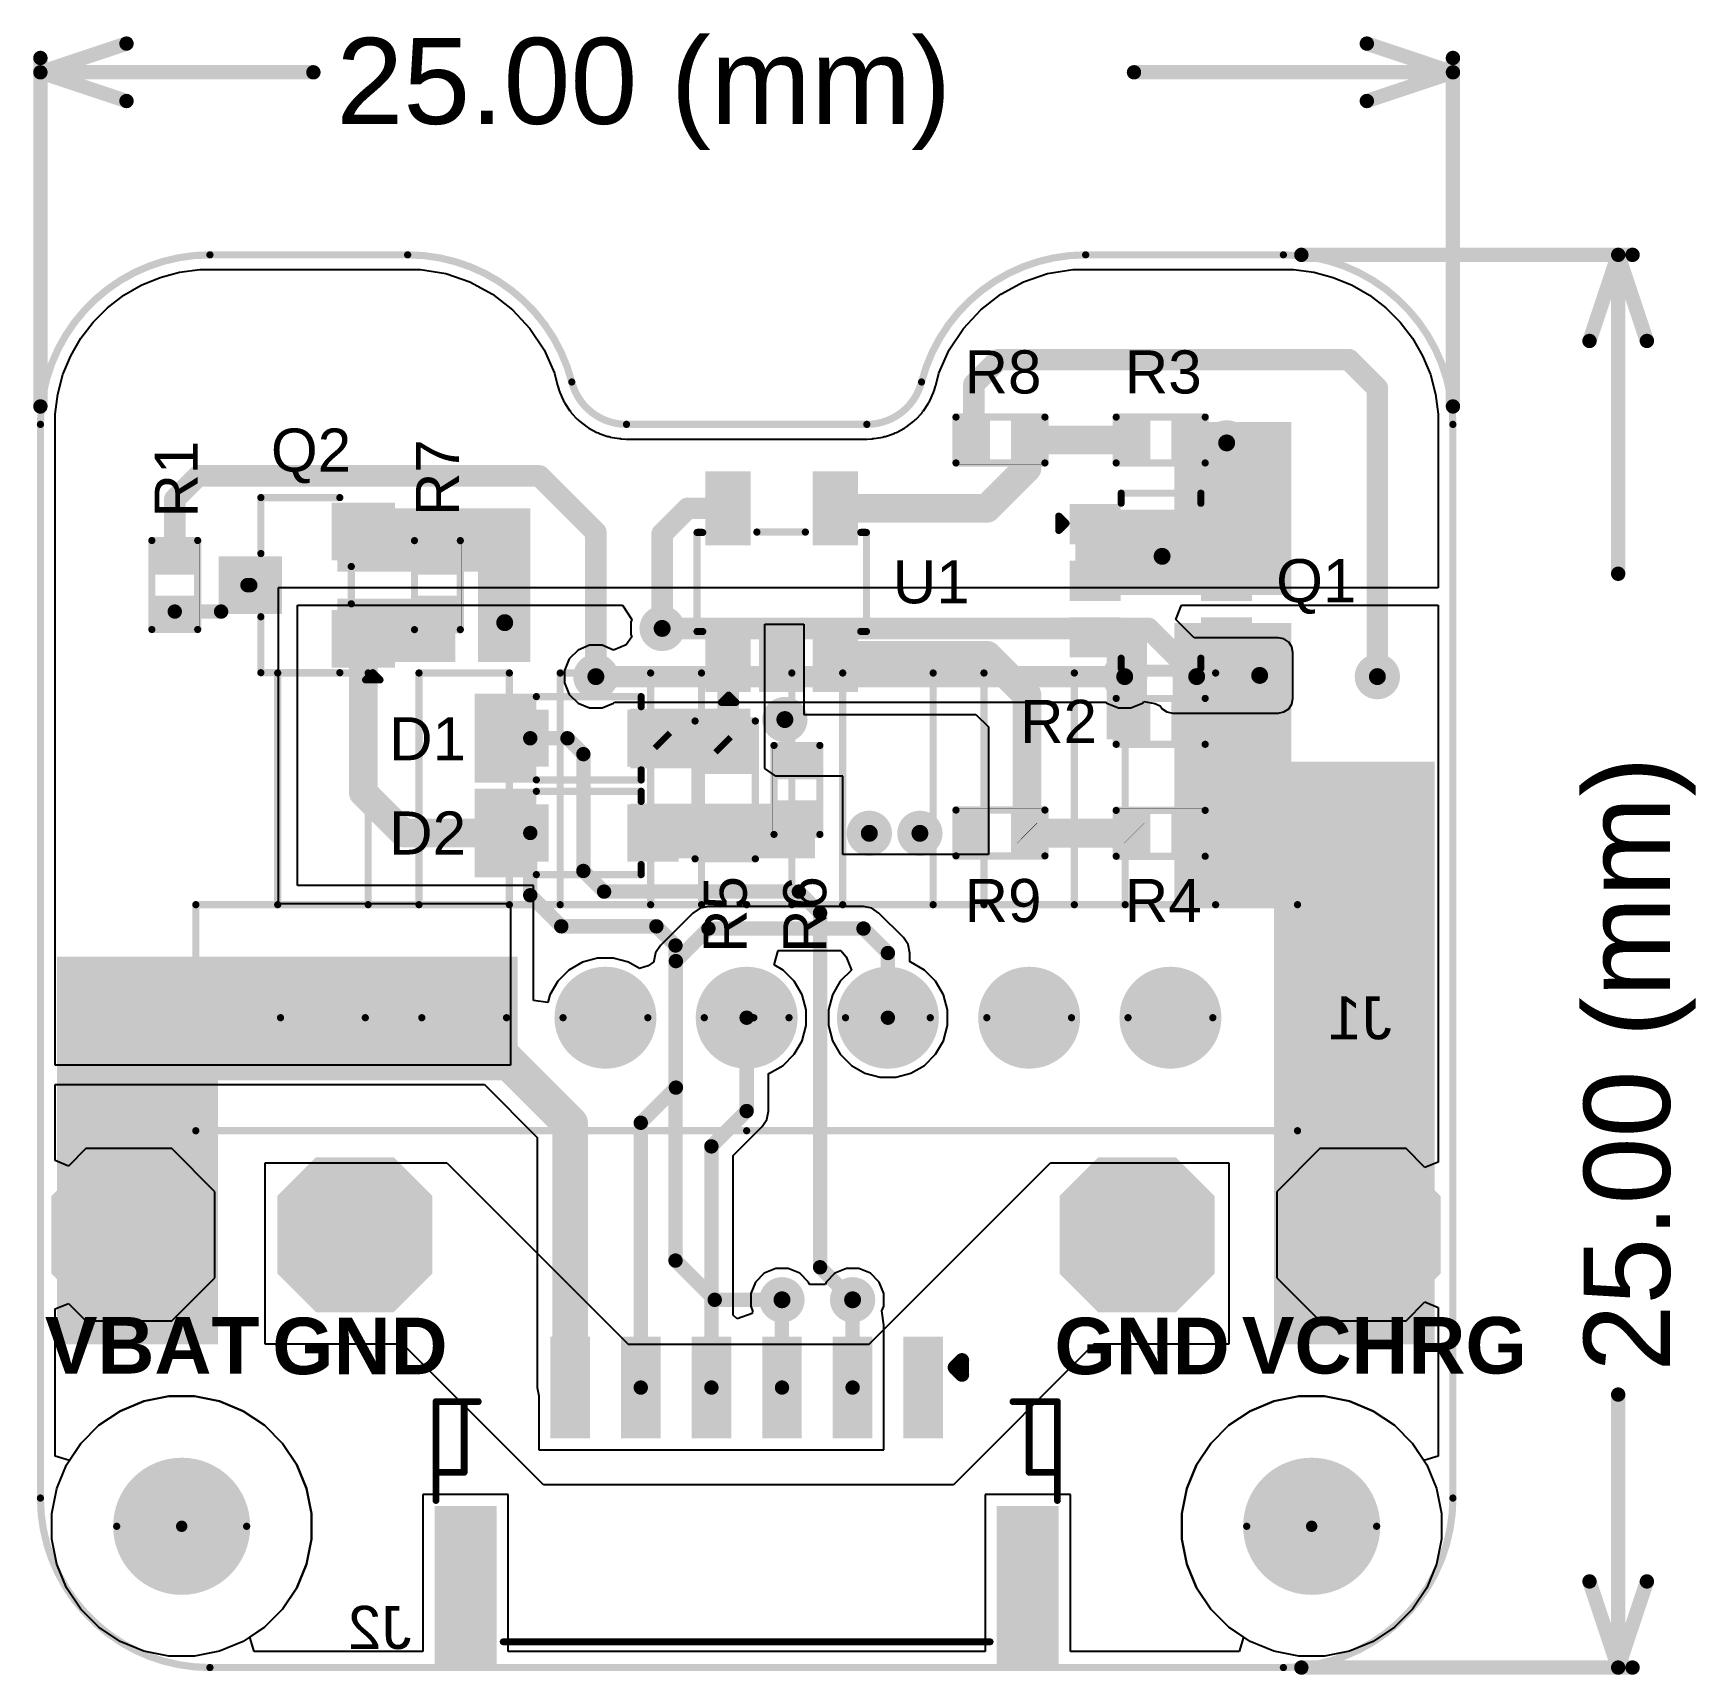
# Model space of a CAD drawing. Header units: inches. Extents: x -2.6 to 26.8, y -2.6 to 26.4.
import ezdxf

# ---------------------------------------------------------------- set-up
doc = ezdxf.new("R2010")
doc.units = ezdxf.units.IN
for name, color, linetype in [('Board Outline', 216, 'Continuous'), ('Bottom Layer', 5, 'Continuous'), ('Bottom Overlay', 54, 'Continuous'), ('Bottom Paste', 16, 'Continuous'), ('Bottom Solder', 6, 'Continuous'), ('Dimension', 6, 'Continuous'), ('Multi-Layer', 9, 'Continuous'), ('Pad Holes', 156, 'Continuous'), ('Top Layer', 1, 'Continuous'), ('Top Overlay', 2, 'Continuous'), ('Top Paste', 8, 'Continuous'), ('Top Solder', 216, 'Continuous'), ('Via Holes', 16, 'Continuous')]:
    doc.layers.add(name, color=color, linetype=linetype)
doc.styles.add('Arial', font='', dxfattribs={"height": 0.2})
doc.styles.add('Arial_Bold', font='', dxfattribs={"height": 0.2})
doc.styles.get('Arial').set_extended_font_data('Arial')
doc.styles.get('Arial_Bold').set_extended_font_data('Arial', bold=True)

msp = doc.modelspace()

# ---------------------------------------------------------------- texts
at = {"layer": 'Bottom Overlay', "style": 'Arial', "text_generation_flag": 2}
for s, p in [('J1', (21.417, 8.619)), ('J2', (4.066, -2.17))]:
    msp.add_text(s, height=0.762, dxfattribs=at).set_placement(p)
at = {"layer": 'Dimension', "style": 'Arial'}
msp.add_text('25.00 (mm)', height=1.524, dxfattribs=at).set_placement((2.738, 24.816))
msp.add_text('25.00 (mm)', height=1.524, rotation=90, dxfattribs=at).set_placement((26.34, 2.738))
at = {"layer": 'Top Overlay'}
for s, height, style, p in [('R8', 0.762, 'Arial', (13.857, 20.047)), ('R3', 0.762, 'Arial', (16.693, 20.047)), ('Q2', 0.762, 'Arial', (1.58, 18.664)), ('U1', 0.762, 'Arial', (12.587, 16.333)), ('Q1', 0.762, 'Arial', (19.372, 16.353)), ('R2', 0.762, 'Arial', (14.839, 13.863)), ('D1', 0.762, 'Arial', (3.673, 13.556)), ('D2', 0.762, 'Arial', (3.673, 11.888)), ('R9', 0.762, 'Arial', (13.857, 10.694)), ('R4', 0.762, 'Arial', (16.693, 10.694)), ('VBAT', 1, 'Arial_Bold', (-2.422, 2.703)), ('GND', 1, 'Arial_Bold', (1.603, 2.691)), ('GND', 1, 'Arial_Bold', (15.447, 2.691)), ('VCHRG', 1, 'Arial_Bold', (18.764, 2.703))]:
    msp.add_text(s, height=height, dxfattribs=dict(at, style=style)).set_placement(p)
at = {"layer": 'Top Overlay', "style": 'Arial'}
for s, p in [('R1', (0.284, 17.851)), ('R7', (4.907, 17.877)), ('R5', (10.001, 10.145)), ('R6', (11.409, 10.145))]:
    msp.add_text(s, height=0.762, rotation=90, dxfattribs=at).set_placement(p)

# ---------------------------------------------------------------- blocks, each defined once
blk = doc.blocks.new('SOT_23_5_1')
at = {"layer": 'Top Layer'}
for points in [[(-1.85, 1.25), (-0.75, 1.25), (-0.75, 0.65), (-1.85, 0.65)], [(0.75, 1.25), (1.85, 1.25), (1.85, 0.65), (0.75, 0.65)], [(-1.85, 0.3), (-0.75, 0.3), (-0.75, -0.3), (-1.85, -0.3)], [(-1.85, -0.65), (-0.75, -0.65), (-0.75, -1.25), (-1.85, -1.25)], [(0.75, -0.65), (1.85, -0.65), (1.85, -1.25), (0.75, -1.25)]]:
    blk.add_hatch(color=1, dxfattribs=at).paths.add_polyline_path(points)
at = {"layer": 'Top Paste'}
for points in [[(-1.85, 1.25), (-0.75, 1.25), (-0.75, 0.65), (-1.85, 0.65)], [(0.75, 1.25), (1.85, 1.25), (1.85, 0.65), (0.75, 0.65)], [(-1.85, 0.3), (-0.75, 0.3), (-0.75, -0.3), (-1.85, -0.3)], [(-1.85, -0.65), (-0.75, -0.65), (-0.75, -1.25), (-1.85, -1.25)], [(0.75, -0.65), (1.85, -0.65), (1.85, -1.25), (0.75, -1.25)]]:
    blk.add_hatch(color=8, dxfattribs=at).paths.add_polyline_path(points)
at = {"layer": 'Top Solder'}
for points in [[(-1.952, 1.352), (-0.648, 1.352), (-0.648, 0.548), (-1.952, 0.548)], [(0.648, 1.352), (1.952, 1.352), (1.952, 0.548), (0.648, 0.548)], [(-1.952, 0.402), (-0.648, 0.402), (-0.648, -0.402), (-1.952, -0.402)], [(-1.952, -0.548), (-0.648, -0.548), (-0.648, -1.352), (-1.952, -1.352)], [(0.648, -0.548), (1.952, -0.548), (1.952, -1.352), (0.648, -1.352)]]:
    blk.add_hatch(color=216, dxfattribs=at).paths.add_polyline_path(points)
at = {"layer": 'Top Overlay', "const_width": 0.127}
for points in [[(-0.879, 1.499), (0.874, 1.499)], [(-0.879, 1.499), (-0.879, 1.399)], [(0.874, 1.499), (0.874, 1.399)], [(-2.134, 1.067), (-2.007, 0.94)], [(-2.134, 1.067), (-2.134, 0.813)], [(-2.007, 0.94), (-2.134, 0.813)], [(0.88, 0.44), (0.88, -0.418)], [(-0.879, -1.399), (-0.879, -1.499)], [(-0.879, -1.499), (0.874, -1.499)], [(0.874, -1.399), (0.874, -1.499)]]:
    blk.add_lwpolyline(points, dxfattribs=at)
at = {"layer": 'Top Overlay', "const_width": 0.0635}
for points in [[(-0.911, 1.499, 1), (-0.847, 1.499, 1)], [(-0.911, 1.499, 1), (-0.847, 1.499, 1)], [(0.842, 1.499, 1), (0.905, 1.499, 1)], [(0.842, 1.499, 1), (0.905, 1.499, 1)], [(-0.911, 1.399, 1), (-0.847, 1.399, 1)], [(0.842, 1.399, 1), (0.905, 1.399, 1)], [(-2.165, 1.067, 1), (-2.102, 1.067, 1)], [(-2.165, 1.067, 1), (-2.102, 1.067, 1)], [(-2.038, 0.94, 1), (-1.975, 0.94, 1)], [(-2.038, 0.94, 1), (-1.975, 0.94, 1)], [(-2.165, 0.813, 1), (-2.102, 0.813, 1)], [(-2.165, 0.813, 1), (-2.102, 0.813, 1)], [(0.848, 0.44, 1), (0.912, 0.44, 1)], [(0.848, -0.418, 1), (0.912, -0.418, 1)], [(-0.911, -1.399, 1), (-0.847, -1.399, 1)], [(-0.911, -1.499, 1), (-0.847, -1.499, 1)], [(-0.911, -1.499, 1), (-0.847, -1.499, 1)], [(0.842, -1.399, 1), (0.905, -1.399, 1)], [(0.842, -1.499, 1), (0.905, -1.499, 1)], [(0.842, -1.499, 1), (0.905, -1.499, 1)]]:
    blk.add_lwpolyline(points, format="xyb", close=True, dxfattribs=at)
blk = doc.blocks.new('SOT_23_2')
at = {"layer": 'Top Layer'}
for points in [[(-0.41, 1.46), (0.41, 1.46), (0.41, 0.54), (-0.41, 0.54)], [(-1.36, -0.54), (-0.54, -0.54), (-0.54, -1.46), (-1.36, -1.46)], [(0.54, -0.54), (1.36, -0.54), (1.36, -1.46), (0.54, -1.46)]]:
    blk.add_hatch(color=1, dxfattribs=at).paths.add_polyline_path(points)
at = {"layer": 'Top Paste'}
for points in [[(-0.41, 1.46), (0.41, 1.46), (0.41, 0.54), (-0.41, 0.54)], [(-1.36, -0.54), (-0.54, -0.54), (-0.54, -1.46), (-1.36, -1.46)], [(0.54, -0.54), (1.36, -0.54), (1.36, -1.46), (0.54, -1.46)]]:
    blk.add_hatch(color=8, dxfattribs=at).paths.add_polyline_path(points)
at = {"layer": 'Top Solder'}
for points in [[(-0.512, 1.562), (0.512, 1.562), (0.512, 0.438), (-0.512, 0.438)], [(-1.462, -0.438), (-0.438, -0.438), (-0.438, -1.562), (-1.462, -1.562)], [(0.438, -0.438), (1.462, -0.438), (1.462, -1.562), (0.438, -1.562)]]:
    blk.add_hatch(color=216, dxfattribs=at).paths.add_polyline_path(points)
at = {"layer": 'Top Overlay', "const_width": 0.127}
for points in [[(-1.549, 0.813), (-0.559, 0.813)], [(-1.549, 0.813), (-1.549, -0.584)], [(0.559, 0.813), (1.549, 0.813)], [(1.549, 0.813), (1.549, -0.584)], [(-0.33, -0.787), (0.33, -0.787)], [(-1.676, -1.041), (-1.676, -1.295)], [(-1.676, -1.041), (-1.549, -1.168)], [(-1.549, -1.168), (-1.676, -1.295)]]:
    blk.add_lwpolyline(points, dxfattribs=at)
at = {"layer": 'Top Overlay', "const_width": 0.0635}
for points in [[(-1.581, 0.813, 1), (-1.518, 0.813, 1)], [(-1.581, 0.813, 1), (-1.518, 0.813, 1)], [(-0.591, 0.813, 1), (-0.527, 0.813, 1)], [(0.527, 0.813, 1), (0.591, 0.813, 1)], [(1.518, 0.813, 1), (1.581, 0.813, 1)], [(1.518, 0.813, 1), (1.581, 0.813, 1)], [(-1.581, -0.584, 1), (-1.518, -0.584, 1)], [(1.518, -0.584, 1), (1.581, -0.584, 1)], [(-0.362, -0.787, 1), (-0.298, -0.787, 1)], [(0.298, -0.787, 1), (0.362, -0.787, 1)], [(-1.708, -1.041, 1), (-1.645, -1.041, 1)], [(-1.708, -1.041, 1), (-1.645, -1.041, 1)], [(-1.581, -1.168, 1), (-1.518, -1.168, 1)], [(-1.581, -1.168, 1), (-1.518, -1.168, 1)], [(-1.708, -1.295, 1), (-1.645, -1.295, 1)], [(-1.708, -1.295, 1), (-1.645, -1.295, 1)]]:
    blk.add_lwpolyline(points, format="xyb", close=True, dxfattribs=at)
blk = doc.blocks.new('6_TSOP__3')
at = {"layer": 'Top Layer'}
for points in [[(-0.813, 1.255), (-0.813, 0.747), (-1.512, 0.747), (-1.512, 1.255)], [(1.512, 1.255), (1.512, 0.747), (0.813, 0.747), (0.813, 1.255)], [(-0.813, 0.254), (-0.813, -0.254), (-1.512, -0.254), (-1.512, 0.254)], [(1.512, 0.254), (1.512, -0.254), (0.813, -0.254), (0.813, 0.254)], [(-0.813, -0.747), (-0.813, -1.255), (-1.512, -1.255), (-1.512, -0.747)], [(1.512, -0.747), (1.512, -1.255), (0.813, -1.255), (0.813, -0.747)]]:
    blk.add_hatch(color=1, dxfattribs=at).paths.add_polyline_path(points)
at = {"layer": 'Top Paste'}
for points in [[(-0.813, 1.255), (-0.813, 0.747), (-1.512, 0.747), (-1.512, 1.255)], [(1.512, 1.255), (1.512, 0.747), (0.813, 0.747), (0.813, 1.255)], [(-0.813, 0.254), (-0.813, -0.254), (-1.512, -0.254), (-1.512, 0.254)], [(1.512, 0.254), (1.512, -0.254), (0.813, -0.254), (0.813, 0.254)], [(-0.813, -0.747), (-0.813, -1.255), (-1.512, -1.255), (-1.512, -0.747)], [(1.512, -0.747), (1.512, -1.255), (0.813, -1.255), (0.813, -0.747)]]:
    blk.add_hatch(color=8, dxfattribs=at).paths.add_polyline_path(points)
at = {"layer": 'Top Solder'}
for points in [[(-0.711, 1.357), (-0.711, 0.645), (-1.614, 0.645), (-1.614, 1.357)], [(1.614, 1.357), (1.614, 0.645), (0.711, 0.645), (0.711, 1.357)], [(-0.711, 0.356), (-0.711, -0.356), (-1.614, -0.356), (-1.614, 0.356)], [(1.614, 0.356), (1.614, -0.356), (0.711, -0.356), (0.711, 0.356)], [(-0.711, -0.645), (-0.711, -1.357), (-1.614, -1.357), (-1.614, -0.645)], [(1.614, -0.645), (1.614, -1.357), (0.711, -1.357), (0.711, -0.645)]]:
    blk.add_hatch(color=216, dxfattribs=at).paths.add_polyline_path(points)
at = {"layer": 'Top Overlay', "const_width": 0.127}
for points in [[(-0.7, 1.549), (0.711, 1.549)], [(-0.7, 1.372), (-0.7, 1.549)], [(0.711, 1.372), (0.711, 1.549)], [(-1.803, 1.143), (-1.676, 1.016)], [(-1.803, 0.889), (-1.803, 1.143)], [(-1.803, 0.889), (-1.676, 1.016)], [(-0.7, -1.549), (-0.7, -1.372)], [(0.711, -1.549), (0.711, -1.372)], [(-0.7, -1.549), (0.711, -1.549)]]:
    blk.add_lwpolyline(points, dxfattribs=at)
at = {"layer": 'Top Overlay', "const_width": 0.0635}
for points in [[(-0.731, 1.549, 1), (-0.668, 1.549, 1)], [(-0.731, 1.549, 1), (-0.668, 1.549, 1)], [(0.679, 1.549, 1), (0.743, 1.549, 1)], [(0.679, 1.549, 1), (0.743, 1.549, 1)], [(-1.835, 1.143, 1), (-1.772, 1.143, 1)], [(-1.835, 1.143, 1), (-1.772, 1.143, 1)], [(-0.731, 1.372, 1), (-0.668, 1.372, 1)], [(0.679, 1.372, 1), (0.743, 1.372, 1)], [(-1.835, 0.889, 1), (-1.772, 0.889, 1)], [(-1.835, 0.889, 1), (-1.772, 0.889, 1)], [(-1.708, 1.016, 1), (-1.645, 1.016, 1)], [(-1.708, 1.016, 1), (-1.645, 1.016, 1)], [(-0.731, -1.372, 1), (-0.668, -1.372, 1)], [(0.679, -1.372, 1), (0.743, -1.372, 1)], [(-0.731, -1.549, 1), (-0.668, -1.549, 1)], [(-0.731, -1.549, 1), (-0.668, -1.549, 1)], [(0.679, -1.549, 1), (0.743, -1.549, 1)], [(0.679, -1.549, 1), (0.743, -1.549, 1)]]:
    blk.add_lwpolyline(points, format="xyb", close=True, dxfattribs=at)
blk = doc.blocks.new('W_______2_54_1_0_4')
at = {"layer": 'Bottom Layer'}
blk.add_hatch(color=5, dxfattribs=at).paths.add_polyline_path([(4.635, 0.77), (3.365, 0.77), (2.73, 0.135), (2.73, -1.135), (3.365, -1.77), (4.635, -1.77), (5.27, -1.135), (5.27, 0.135)])
at = {"layer": 'Bottom Solder'}
blk.add_hatch(color=6, dxfattribs=at).paths.add_polyline_path([(4.686, 0.872), (3.314, 0.872), (2.628, 0.186), (2.628, -1.186), (3.314, -1.872), (4.686, -1.872), (5.372, -1.186), (5.372, 0.186)])
at = {"layer": 'Multi-Layer'}
blk.add_hatch(color=9, dxfattribs=at).paths.add_polyline_path([(4.635, 0.77), (3.365, 0.77), (2.73, 0.135), (2.73, -1.135), (3.365, -1.77), (4.635, -1.77), (5.27, -1.135), (5.27, 0.135)])
at = {"layer": 'Pad Holes'}
h = blk.add_hatch(color=7, dxfattribs=at)
edge = h.paths.add_edge_path()
edge.add_arc((4, -0.5), 0.508, 0, 360)
at = {"layer": 'Top Layer'}
blk.add_hatch(color=1, dxfattribs=at).paths.add_polyline_path([(4.635, 0.77), (3.365, 0.77), (2.73, 0.135), (2.73, -1.135), (3.365, -1.77), (4.635, -1.77), (5.27, -1.135), (5.27, 0.135)])
at = {"layer": 'Top Solder'}
blk.add_hatch(color=216, dxfattribs=at).paths.add_polyline_path([(4.686, 0.872), (3.314, 0.872), (2.628, 0.186), (2.628, -1.186), (3.314, -1.872), (4.686, -1.872), (5.372, -1.186), (5.372, 0.186)])
blk = doc.blocks.new('W_______2_54_1_0_5')
at = {"layer": 'Bottom Layer'}
blk.add_hatch(color=5, dxfattribs=at).paths.add_polyline_path([(0.635, 0.770001), (-0.635, 0.770001), (-1.27, 0.135001), (-1.27, -1.134999), (-0.635, -1.769999), (0.635, -1.769999), (1.27, -1.134999), (1.27, 0.135001)])
at = {"layer": 'Bottom Solder'}
blk.add_hatch(color=6, dxfattribs=at).paths.add_polyline_path([(0.6858, 0.871601), (-0.6858, 0.871601), (-1.3716, 0.185801), (-1.3716, -1.185799), (-0.6858, -1.871599), (0.6858, -1.871599), (1.3716, -1.185799), (1.3716, 0.185801)])
at = {"layer": 'Multi-Layer'}
blk.add_hatch(color=9, dxfattribs=at).paths.add_polyline_path([(0.635, 0.770001), (-0.635, 0.770001), (-1.27, 0.135001), (-1.27, -1.134999), (-0.635, -1.769999), (0.635, -1.769999), (1.27, -1.134999), (1.27, 0.135001)])
at = {"layer": 'Pad Holes'}
h = blk.add_hatch(color=7, dxfattribs=at)
edge = h.paths.add_edge_path()
edge.add_arc((0, -0.499999), 0.508, 0, 360)
at = {"layer": 'Top Layer'}
blk.add_hatch(color=1, dxfattribs=at).paths.add_polyline_path([(0.635, 0.770001), (-0.635, 0.770001), (-1.27, 0.135001), (-1.27, -1.134999), (-0.635, -1.769999), (0.635, -1.769999), (1.27, -1.134999), (1.27, 0.135001)])
at = {"layer": 'Top Solder'}
blk.add_hatch(color=216, dxfattribs=at).paths.add_polyline_path([(0.6858, 0.871601), (-0.6858, 0.871601), (-1.3716, 0.185801), (-1.3716, -1.185799), (-0.6858, -1.871599), (0.6858, -1.871599), (1.3716, -1.185799), (1.3716, 0.185801)])
blk = doc.blocks.new('W_______2_54_1_0_6')
at = {"layer": 'Bottom Layer'}
blk.add_hatch(color=5, dxfattribs=at).paths.add_polyline_path([(-3.365, 0.77), (-4.635, 0.77), (-5.27, 0.135), (-5.27, -1.135), (-4.635, -1.77), (-3.365, -1.77), (-2.73, -1.135), (-2.73, 0.135)])
at = {"layer": 'Bottom Solder'}
blk.add_hatch(color=6, dxfattribs=at).paths.add_polyline_path([(-3.314, 0.872), (-4.686, 0.872), (-5.372, 0.186), (-5.372, -1.186), (-4.686, -1.872), (-3.314, -1.872), (-2.628, -1.186), (-2.628, 0.186)])
at = {"layer": 'Multi-Layer'}
blk.add_hatch(color=9, dxfattribs=at).paths.add_polyline_path([(-3.365, 0.77), (-4.635, 0.77), (-5.27, 0.135), (-5.27, -1.135), (-4.635, -1.77), (-3.365, -1.77), (-2.73, -1.135), (-2.73, 0.135)])
at = {"layer": 'Pad Holes'}
h = blk.add_hatch(color=7, dxfattribs=at)
edge = h.paths.add_edge_path()
edge.add_arc((-4, -0.5), 0.508, 0, 360)
at = {"layer": 'Top Layer'}
blk.add_hatch(color=1, dxfattribs=at).paths.add_polyline_path([(-3.365, 0.77), (-4.635, 0.77), (-5.27, 0.135), (-5.27, -1.135), (-4.635, -1.77), (-3.365, -1.77), (-2.73, -1.135), (-2.73, 0.135)])
at = {"layer": 'Top Solder'}
blk.add_hatch(color=216, dxfattribs=at).paths.add_polyline_path([(-3.314, 0.872), (-4.686, 0.872), (-5.372, 0.186), (-5.372, -1.186), (-4.686, -1.872), (-3.314, -1.872), (-2.628, -1.186), (-2.628, 0.186)])
blk = doc.blocks.new('W_______2_54_1_0_7')
at = {"layer": 'Bottom Layer'}
blk.add_hatch(color=5, dxfattribs=at).paths.add_polyline_path([(0.635, 0.770001), (-0.635, 0.770001), (-1.27, 0.135001), (-1.27, -1.134999), (-0.635, -1.769999), (0.635, -1.769999), (1.27, -1.134999), (1.27, 0.135001)])
at = {"layer": 'Bottom Solder'}
blk.add_hatch(color=6, dxfattribs=at).paths.add_polyline_path([(0.6858, 0.871601), (-0.6858, 0.871601), (-1.3716, 0.185801), (-1.3716, -1.185799), (-0.6858, -1.871599), (0.6858, -1.871599), (1.3716, -1.185799), (1.3716, 0.185801)])
at = {"layer": 'Multi-Layer'}
blk.add_hatch(color=9, dxfattribs=at).paths.add_polyline_path([(0.635, 0.770001), (-0.635, 0.770001), (-1.27, 0.135001), (-1.27, -1.134999), (-0.635, -1.769999), (0.635, -1.769999), (1.27, -1.134999), (1.27, 0.135001)])
at = {"layer": 'Pad Holes'}
h = blk.add_hatch(color=7, dxfattribs=at)
edge = h.paths.add_edge_path()
edge.add_arc((0, -0.499999), 0.508, 0, 360)
at = {"layer": 'Top Layer'}
blk.add_hatch(color=1, dxfattribs=at).paths.add_polyline_path([(0.635, 0.770001), (-0.635, 0.770001), (-1.27, 0.135001), (-1.27, -1.134999), (-0.635, -1.769999), (0.635, -1.769999), (1.27, -1.134999), (1.27, 0.135001)])
at = {"layer": 'Top Solder'}
blk.add_hatch(color=216, dxfattribs=at).paths.add_polyline_path([(0.6858, 0.871601), (-0.6858, 0.871601), (-1.3716, 0.185801), (-1.3716, -1.185799), (-0.6858, -1.871599), (0.6858, -1.871599), (1.3716, -1.185799), (1.3716, 0.185801)])
blk = doc.blocks.new('SOD_323_8')
at = {"layer": 'Top Layer'}
for points in [[(-0.75, -0.45), (-1.55, -0.45), (-1.55, 0.45), (-0.75, 0.45)], [(1.55, -0.45), (0.75, -0.45), (0.75, 0.45), (1.55, 0.45)]]:
    blk.add_hatch(color=1, dxfattribs=at).paths.add_polyline_path(points)
at = {"layer": 'Top Overlay'}
for points in [[(-2.007, 0.483), (-0.914, 0.483), (-0.914, 0.787), (-2.007, 0.787)], [(-2.007, -0.508), (-1.575, -0.508), (-1.575, 0.508), (-2.007, 0.508)], [(-2.007, -0.787), (-0.914, -0.787), (-0.914, -0.483), (-2.007, -0.483)]]:
    blk.add_hatch(color=2, dxfattribs=at).paths.add_polyline_path(points)
at = {"layer": 'Top Paste'}
for points in [[(-0.75, -0.45), (-1.55, -0.45), (-1.55, 0.45), (-0.75, 0.45)], [(1.55, -0.45), (0.75, -0.45), (0.75, 0.45), (1.55, 0.45)]]:
    blk.add_hatch(color=8, dxfattribs=at).paths.add_polyline_path(points)
at = {"layer": 'Top Solder'}
for points in [[(-0.695, -0.505), (-1.605, -0.505), (-1.605, 0.505), (-0.695, 0.505)], [(1.605, -0.505), (0.695, -0.505), (0.695, 0.505), (1.605, 0.505)]]:
    blk.add_hatch(color=216, dxfattribs=at).paths.add_polyline_path(points)
at = {"layer": 'Top Overlay', "const_width": 0.127}
for points in [[(-0.914, 0.737), (0.94, 0.737)], [(0.94, 0.559), (0.94, 0.737)], [(0.94, -0.737), (0.94, -0.559)], [(-0.914, -0.737), (0.94, -0.737)]]:
    blk.add_lwpolyline(points, dxfattribs=at)
at = {"layer": 'Top Overlay', "const_width": 0.0635}
for points in [[(-0.946, 0.737, 1), (-0.883, 0.737, 1)], [(0.908, 0.737, 1), (0.972, 0.737, 1)], [(0.908, 0.737, 1), (0.972, 0.737, 1)], [(0.908, 0.559, 1), (0.972, 0.559, 1)], [(0.908, -0.559, 1), (0.972, -0.559, 1)], [(-0.946, -0.737, 1), (-0.883, -0.737, 1)], [(0.908, -0.737, 1), (0.972, -0.737, 1)], [(0.908, -0.737, 1), (0.972, -0.737, 1)]]:
    blk.add_lwpolyline(points, format="xyb", close=True, dxfattribs=at)
blk = doc.blocks.new('SOD_323_9')
at = {"layer": 'Top Layer'}
for points in [[(-0.75, -0.45), (-1.55, -0.45), (-1.55, 0.45), (-0.75, 0.45)], [(1.55, -0.45), (0.75, -0.45), (0.75, 0.45), (1.55, 0.45)]]:
    blk.add_hatch(color=1, dxfattribs=at).paths.add_polyline_path(points)
at = {"layer": 'Top Overlay'}
for points in [[(-2.007, 0.483), (-0.914, 0.483), (-0.914, 0.787), (-2.007, 0.787)], [(-2.007, -0.508), (-1.575, -0.508), (-1.575, 0.508), (-2.007, 0.508)], [(-2.007, -0.787), (-0.914, -0.787), (-0.914, -0.483), (-2.007, -0.483)]]:
    blk.add_hatch(color=2, dxfattribs=at).paths.add_polyline_path(points)
at = {"layer": 'Top Paste'}
for points in [[(-0.75, -0.45), (-1.55, -0.45), (-1.55, 0.45), (-0.75, 0.45)], [(1.55, -0.45), (0.75, -0.45), (0.75, 0.45), (1.55, 0.45)]]:
    blk.add_hatch(color=8, dxfattribs=at).paths.add_polyline_path(points)
at = {"layer": 'Top Solder'}
for points in [[(-0.695, -0.505), (-1.605, -0.505), (-1.605, 0.505), (-0.695, 0.505)], [(1.605, -0.505), (0.695, -0.505), (0.695, 0.505), (1.605, 0.505)]]:
    blk.add_hatch(color=216, dxfattribs=at).paths.add_polyline_path(points)
at = {"layer": 'Top Overlay', "const_width": 0.127}
for points in [[(-0.914, 0.737), (0.94, 0.737)], [(0.94, 0.559), (0.94, 0.737)], [(0.94, -0.737), (0.94, -0.559)], [(-0.914, -0.737), (0.94, -0.737)]]:
    blk.add_lwpolyline(points, dxfattribs=at)
at = {"layer": 'Top Overlay', "const_width": 0.0635}
for points in [[(-0.946, 0.737, 1), (-0.883, 0.737, 1)], [(0.908, 0.737, 1), (0.972, 0.737, 1)], [(0.908, 0.737, 1), (0.972, 0.737, 1)], [(0.908, 0.559, 1), (0.972, 0.559, 1)], [(0.908, -0.559, 1), (0.972, -0.559, 1)], [(-0.946, -0.737, 1), (-0.883, -0.737, 1)], [(0.908, -0.737, 1), (0.972, -0.737, 1)], [(0.908, -0.737, 1), (0.972, -0.737, 1)]]:
    blk.add_lwpolyline(points, format="xyb", close=True, dxfattribs=at)
blk = doc.blocks.new('SM06B_GHS_TB_LF__SN__B_10')
at = {"layer": 'Bottom Layer'}
for points in [[(-5.475, 3.099), (-4.475, 3.099), (-4.475, 0.399), (-5.475, 0.399)], [(4.475, 3.099), (5.475, 3.099), (5.475, 0.399), (4.475, 0.399)], [(-3.425, -0.899), (-2.825, -0.899), (-2.825, -2.599), (-3.425, -2.599)], [(-2.176, -0.899), (-1.576, -0.899), (-1.576, -2.599), (-2.176, -2.599)], [(-0.925, -0.899), (-0.325, -0.899), (-0.325, -2.599), (-0.925, -2.599)], [(0.325, -0.899), (0.925, -0.899), (0.925, -2.599), (0.325, -2.599)], [(1.575, -0.899), (2.175, -0.899), (2.175, -2.599), (1.575, -2.599)], [(2.824, -0.899), (3.424, -0.899), (3.424, -2.599), (2.824, -2.599)]]:
    blk.add_hatch(color=5, dxfattribs=at).paths.add_polyline_path(points)
at = {"layer": 'Bottom Paste'}
for points in [[(-5.475, 3.099), (-4.475, 3.099), (-4.475, 0.399), (-5.475, 0.399)], [(4.475, 3.099), (5.475, 3.099), (5.475, 0.399), (4.475, 0.399)], [(-3.425, -0.899), (-2.825, -0.899), (-2.825, -2.599), (-3.425, -2.599)], [(-2.176, -0.899), (-1.576, -0.899), (-1.576, -2.599), (-2.176, -2.599)], [(-0.925, -0.899), (-0.325, -0.899), (-0.325, -2.599), (-0.925, -2.599)], [(0.325, -0.899), (0.925, -0.899), (0.925, -2.599), (0.325, -2.599)], [(1.575, -0.899), (2.175, -0.899), (2.175, -2.599), (1.575, -2.599)], [(2.824, -0.899), (3.424, -0.899), (3.424, -2.599), (2.824, -2.599)]]:
    blk.add_hatch(color=16, dxfattribs=at).paths.add_polyline_path(points)
at = {"layer": 'Bottom Solder'}
for points in [[(-5.525, 3.15), (-4.424, 3.15), (-4.424, 0.348), (-5.525, 0.348)], [(4.424, 3.15), (5.525, 3.15), (5.525, 0.349), (4.424, 0.349)], [(-3.476, -0.849), (-2.775, -0.849), (-2.775, -2.65), (-3.476, -2.65)], [(-2.226, -0.849), (-1.525, -0.849), (-1.525, -2.65), (-2.226, -2.65)], [(-0.976, -0.849), (-0.275, -0.849), (-0.275, -2.65), (-0.976, -2.65)], [(0.274, -0.849), (0.975, -0.849), (0.975, -2.65), (0.274, -2.65)], [(1.524, -0.849), (2.225, -0.849), (2.225, -2.65), (1.524, -2.65)], [(2.774, -0.849), (3.475, -0.849), (3.475, -2.65), (2.774, -2.65)]]:
    blk.add_hatch(color=6, dxfattribs=at).paths.add_polyline_path(points)
at = {"layer": 'Bottom Overlay'}
for points, const_width in [([(-0.45, 2.75), (-4.31, 2.75)], 0.12), ([(4.31, 2.75), (-0.45, 2.75)], 0.12), ([(-5.5, 0.25), (-5.5, -1.5)], 0.12), ([(5.5, 0.25), (5.5, -1.5)], 0.12), ([(-5, -0.25), (-5.464, -0.25)], 0.12), ([(-5, -0.25), (-5, -1.5)], 0.12), ([(5, -0.25), (5, -1.5)], 0.12), ([(5.5, -0.25), (5, -0.25)], 0.12), ([(-4.713, -1.5), (-5.5, -1.5)], 0.12), ([(5.5, -1.5), (4.75, -1.5)], 0.12), ([(-3.684, -2.105), (-3.811, -1.978)], 0.254), ([(-3.811, -1.978), (-3.811, -2.232)], 0.254), ([(-3.684, -2.105), (-3.811, -2.232)], 0.254)]:
    blk.add_lwpolyline(points, dxfattribs=dict(at, const_width=const_width))
for points, const_width in [([(-4.34, 2.75, 1), (-4.28, 2.75, 1)], 0.06), ([(-0.48, 2.75, 1), (-0.42, 2.75, 1)], 0.06), ([(-0.48, 2.75, 1), (-0.42, 2.75, 1)], 0.06), ([(4.28, 2.75, 1), (4.34, 2.75, 1)], 0.06), ([(-5.53, 0.25, 1), (-5.47, 0.25, 1)], 0.06), ([(5.47, 0.25, 1), (5.53, 0.25, 1)], 0.06), ([(-5.494, -0.25, 1), (-5.434, -0.25, 1)], 0.06), ([(-5.03, -0.25, 1), (-4.97, -0.25, 1)], 0.06), ([(-5.03, -0.25, 1), (-4.97, -0.25, 1)], 0.06), ([(4.97, -0.25, 1), (5.03, -0.25, 1)], 0.06), ([(4.97, -0.25, 1), (5.03, -0.25, 1)], 0.06), ([(5.47, -0.25, 1), (5.53, -0.25, 1)], 0.06), ([(-5.53, -1.5, 1), (-5.47, -1.5, 1)], 0.06), ([(-5.53, -1.5, 1), (-5.47, -1.5, 1)], 0.06), ([(-5.03, -1.5, 1), (-4.97, -1.5, 1)], 0.06), ([(-4.743, -1.5, 1), (-4.683, -1.5, 1)], 0.06), ([(4.72, -1.5, 1), (4.78, -1.5, 1)], 0.06), ([(4.97, -1.5, 1), (5.03, -1.5, 1)], 0.06), ([(5.47, -1.5, 1), (5.53, -1.5, 1)], 0.06), ([(5.47, -1.5, 1), (5.53, -1.5, 1)], 0.06), ([(-3.875, -1.978, 1), (-3.748, -1.978, 1)], 0.127), ([(-3.875, -1.978, 1), (-3.748, -1.978, 1)], 0.127), ([(-3.748, -2.105, 1), (-3.621, -2.105, 1)], 0.127), ([(-3.748, -2.105, 1), (-3.621, -2.105, 1)], 0.127), ([(-3.875, -2.232, 1), (-3.748, -2.232, 1)], 0.127), ([(-3.875, -2.232, 1), (-3.748, -2.232, 1)], 0.127)]:
    blk.add_lwpolyline(points, format="xyb", close=True, dxfattribs=dict(at, const_width=const_width))
blk = doc.blocks.new('R___0402_11')
at = {"layer": 'Top Layer'}
for points in [[(-0.699, -0.318), (-0.699, 0.318), (-0.241, 0.318), (-0.241, -0.318)], [(0.241, -0.318), (0.241, 0.318), (0.699, 0.318), (0.699, -0.318)]]:
    blk.add_hatch(color=1, dxfattribs=at).paths.add_polyline_path(points)
at = {"layer": 'Top Paste'}
for points in [[(-0.699, -0.318), (-0.699, 0.318), (-0.241, 0.318), (-0.241, -0.318)], [(0.241, -0.318), (0.241, 0.318), (0.699, 0.318), (0.699, -0.318)]]:
    blk.add_hatch(color=8, dxfattribs=at).paths.add_polyline_path(points)
at = {"layer": 'Top Solder'}
for points in [[(-0.754, -0.373), (-0.754, 0.373), (-0.186, 0.373), (-0.186, -0.373)], [(0.186, -0.373), (0.186, 0.373), (0.754, 0.373), (0.754, -0.373)]]:
    blk.add_hatch(color=216, dxfattribs=at).paths.add_polyline_path(points)
at = {"layer": 'Top Overlay'}
for points, const_width in [([(-0.787, 0.406), (-0.787, -0.406)], 0.127), ([(0.787, 0.406), (-0.787, 0.406)], 0.127), ([(0.787, 0.406), (0.787, -0.406)], 0.127), ([(0.787, -0.406), (-0.787, -0.406)], 0.127), ([(0.813, -0.432), (-0.813, -0.432)], 0.00323)]:
    blk.add_lwpolyline(points, dxfattribs=dict(at, const_width=const_width))
for points, const_width in [([(-0.819, 0.406, 1), (-0.756, 0.406, 1)], 0.0635), ([(-0.819, 0.406, 1), (-0.756, 0.406, 1)], 0.0635), ([(0.756, 0.406, 1), (0.819, 0.406, 1)], 0.0635), ([(0.756, 0.406, 1), (0.819, 0.406, 1)], 0.0635), ([(-0.819, -0.406, 1), (-0.756, -0.406, 1)], 0.0635), ([(-0.819, -0.406, 1), (-0.756, -0.406, 1)], 0.0635), ([(-0.814, -0.432, 1), (-0.812, -0.432, 1)], 0.00161), ([(0.756, -0.406, 1), (0.819, -0.406, 1)], 0.0635), ([(0.756, -0.406, 1), (0.819, -0.406, 1)], 0.0635), ([(0.812, -0.432, 1), (0.814, -0.432, 1)], 0.00161)]:
    blk.add_lwpolyline(points, format="xyb", close=True, dxfattribs=dict(at, const_width=const_width))
blk = doc.blocks.new('R___0402_12')
at = {"layer": 'Top Layer'}
for points in [[(-0.699, -0.318), (-0.699, 0.318), (-0.241, 0.318), (-0.241, -0.318)], [(0.241, -0.318), (0.241, 0.318), (0.699, 0.318), (0.699, -0.318)]]:
    blk.add_hatch(color=1, dxfattribs=at).paths.add_polyline_path(points)
at = {"layer": 'Top Paste'}
for points in [[(-0.699, -0.318), (-0.699, 0.318), (-0.241, 0.318), (-0.241, -0.318)], [(0.241, -0.318), (0.241, 0.318), (0.699, 0.318), (0.699, -0.318)]]:
    blk.add_hatch(color=8, dxfattribs=at).paths.add_polyline_path(points)
at = {"layer": 'Top Solder'}
for points in [[(-0.754, -0.373), (-0.754, 0.373), (-0.186, 0.373), (-0.186, -0.373)], [(0.186, -0.373), (0.186, 0.373), (0.754, 0.373), (0.754, -0.373)]]:
    blk.add_hatch(color=216, dxfattribs=at).paths.add_polyline_path(points)
at = {"layer": 'Top Overlay'}
for points, const_width in [([(-0.787, -0.406), (-0.787, 0.406)], 0.127), ([(-0.787, 0.406), (0.787, 0.406)], 0.127), ([(0.787, -0.406), (0.787, 0.406)], 0.127), ([(-0.787, -0.406), (0.787, -0.406)], 0.127), ([(-0.813, -0.432), (0.813, -0.432)], 0.00323)]:
    blk.add_lwpolyline(points, dxfattribs=dict(at, const_width=const_width))
for points, const_width in [([(-0.819, 0.406, 1), (-0.756, 0.406, 1)], 0.0635), ([(-0.819, 0.406, 1), (-0.756, 0.406, 1)], 0.0635), ([(0.756, 0.406, 1), (0.819, 0.406, 1)], 0.0635), ([(0.756, 0.406, 1), (0.819, 0.406, 1)], 0.0635), ([(-0.819, -0.406, 1), (-0.756, -0.406, 1)], 0.0635), ([(-0.819, -0.406, 1), (-0.756, -0.406, 1)], 0.0635), ([(-0.814, -0.432, 1), (-0.812, -0.432, 1)], 0.00161), ([(0.756, -0.406, 1), (0.819, -0.406, 1)], 0.0635), ([(0.756, -0.406, 1), (0.819, -0.406, 1)], 0.0635), ([(0.812, -0.432, 1), (0.814, -0.432, 1)], 0.00161)]:
    blk.add_lwpolyline(points, format="xyb", close=True, dxfattribs=dict(at, const_width=const_width))
blk = doc.blocks.new('R___0402_13')
at = {"layer": 'Top Layer'}
for points in [[(-0.699, -0.318), (-0.699, 0.318), (-0.241, 0.318), (-0.241, -0.318)], [(0.241, -0.318), (0.241, 0.318), (0.699, 0.318), (0.699, -0.318)]]:
    blk.add_hatch(color=1, dxfattribs=at).paths.add_polyline_path(points)
at = {"layer": 'Top Paste'}
for points in [[(-0.699, -0.318), (-0.699, 0.318), (-0.241, 0.318), (-0.241, -0.318)], [(0.241, -0.318), (0.241, 0.318), (0.699, 0.318), (0.699, -0.318)]]:
    blk.add_hatch(color=8, dxfattribs=at).paths.add_polyline_path(points)
at = {"layer": 'Top Solder'}
for points in [[(-0.754, -0.373), (-0.754, 0.373), (-0.186, 0.373), (-0.186, -0.373)], [(0.186, -0.373), (0.186, 0.373), (0.754, 0.373), (0.754, -0.373)]]:
    blk.add_hatch(color=216, dxfattribs=at).paths.add_polyline_path(points)
at = {"layer": 'Top Overlay'}
for points, const_width in [([(-0.787, 0.406), (-0.787, -0.406)], 0.127), ([(-0.787, 0.406), (0.787, 0.406)], 0.127), ([(0.787, 0.406), (0.787, -0.406)], 0.127), ([(-0.787, -0.406), (0.787, -0.406)], 0.127), ([(-0.813, -0.432), (0.813, -0.432)], 0.00323)]:
    blk.add_lwpolyline(points, dxfattribs=dict(at, const_width=const_width))
for points, const_width in [([(-0.819, 0.406, 1), (-0.756, 0.406, 1)], 0.0635), ([(-0.819, 0.406, 1), (-0.756, 0.406, 1)], 0.0635), ([(0.756, 0.406, 1), (0.819, 0.406, 1)], 0.0635), ([(0.756, 0.406, 1), (0.819, 0.406, 1)], 0.0635), ([(-0.819, -0.406, 1), (-0.756, -0.406, 1)], 0.0635), ([(-0.819, -0.406, 1), (-0.756, -0.406, 1)], 0.0635), ([(-0.814, -0.432, 1), (-0.812, -0.432, 1)], 0.00161), ([(0.756, -0.406, 1), (0.819, -0.406, 1)], 0.0635), ([(0.756, -0.406, 1), (0.819, -0.406, 1)], 0.0635), ([(0.812, -0.432, 1), (0.814, -0.432, 1)], 0.00161)]:
    blk.add_lwpolyline(points, format="xyb", close=True, dxfattribs=dict(at, const_width=const_width))
blk = doc.blocks.new('R___0402_14')
at = {"layer": 'Top Layer'}
for points in [[(-0.699, -0.318), (-0.699, 0.317), (-0.241, 0.317), (-0.241, -0.318)], [(0.241, -0.318), (0.241, 0.317), (0.699, 0.317), (0.699, -0.318)]]:
    blk.add_hatch(color=1, dxfattribs=at).paths.add_polyline_path(points)
at = {"layer": 'Top Paste'}
for points in [[(-0.699, -0.318), (-0.699, 0.317), (-0.241, 0.317), (-0.241, -0.318)], [(0.241, -0.318), (0.241, 0.317), (0.699, 0.317), (0.699, -0.318)]]:
    blk.add_hatch(color=8, dxfattribs=at).paths.add_polyline_path(points)
at = {"layer": 'Top Solder'}
for points in [[(-0.754, -0.373), (-0.754, 0.373), (-0.186, 0.373), (-0.186, -0.373)], [(0.186, -0.373), (0.186, 0.373), (0.754, 0.373), (0.754, -0.373)]]:
    blk.add_hatch(color=216, dxfattribs=at).paths.add_polyline_path(points)
at = {"layer": 'Top Overlay'}
for points, const_width in [([(-0.787, -0.406), (-0.787, 0.406)], 0.127), ([(0.787, 0.406), (-0.787, 0.406)], 0.127), ([(0.787, -0.406), (0.787, 0.406)], 0.127), ([(0.787, -0.406), (-0.787, -0.406)], 0.127), ([(0.813, -0.432), (-0.813, -0.432)], 0.00323)]:
    blk.add_lwpolyline(points, dxfattribs=dict(at, const_width=const_width))
for points, const_width in [([(-0.819, 0.406, 1), (-0.756, 0.406, 1)], 0.0635), ([(-0.819, 0.406, 1), (-0.756, 0.406, 1)], 0.0635), ([(0.756, 0.406, 1), (0.819, 0.406, 1)], 0.0635), ([(0.756, 0.406, 1), (0.819, 0.406, 1)], 0.0635), ([(-0.819, -0.406, 1), (-0.756, -0.406, 1)], 0.0635), ([(-0.819, -0.406, 1), (-0.756, -0.406, 1)], 0.0635), ([(-0.814, -0.432, 1), (-0.812, -0.432, 1)], 0.00161), ([(0.756, -0.406, 1), (0.819, -0.406, 1)], 0.0635), ([(0.756, -0.406, 1), (0.819, -0.406, 1)], 0.0635), ([(0.812, -0.432, 1), (0.814, -0.432, 1)], 0.00161)]:
    blk.add_lwpolyline(points, format="xyb", close=True, dxfattribs=dict(at, const_width=const_width))
blk = doc.blocks.new('R___0603_15')
at = {"layer": 'Top Layer'}
for points in [[(-0.381, 0.4445), (-0.381, -0.4445), (-1.143, -0.4445), (-1.143, 0.4445)], [(1.143, 0.4445), (1.143, -0.4445), (0.381, -0.4445), (0.381, 0.4445)]]:
    blk.add_hatch(color=1, dxfattribs=at).paths.add_polyline_path(points)
at = {"layer": 'Top Paste'}
for points in [[(-0.381, 0.4445), (-0.381, -0.4445), (-1.143, -0.4445), (-1.143, 0.4445)], [(1.143, 0.4445), (1.143, -0.4445), (0.381, -0.4445), (0.381, 0.4445)]]:
    blk.add_hatch(color=8, dxfattribs=at).paths.add_polyline_path(points)
at = {"layer": 'Top Solder'}
for points in [[(-0.2794, 0.5461), (-0.2794, -0.5461), (-1.2446, -0.5461), (-1.2446, 0.5461)], [(1.2446, 0.5461), (1.2446, -0.5461), (0.2794, -0.5461), (0.2794, 0.5461)]]:
    blk.add_hatch(color=216, dxfattribs=at).paths.add_polyline_path(points)
at = {"layer": 'Top Overlay', "const_width": 0.127}
for points in [[(-1.2192, 0.5334), (-1.2192, -0.5334)], [(-1.2192, 0.5334), (1.2192, 0.5334)], [(1.2192, 0.5334), (1.2192, -0.5334)], [(-1.2192, -0.5334), (1.2192, -0.5334)]]:
    blk.add_lwpolyline(points, dxfattribs=at)
at = {"layer": 'Top Overlay', "const_width": 0.0635}
for points in [[(-1.25095, 0.5334, 1), (-1.18745, 0.5334, 1)], [(-1.25095, 0.5334, 1), (-1.18745, 0.5334, 1)], [(1.18745, 0.5334, 1), (1.25095, 0.5334, 1)], [(1.18745, 0.5334, 1), (1.25095, 0.5334, 1)], [(-1.25095, -0.5334, 1), (-1.18745, -0.5334, 1)], [(-1.25095, -0.5334, 1), (-1.18745, -0.5334, 1)], [(1.18745, -0.5334, 1), (1.25095, -0.5334, 1)], [(1.18745, -0.5334, 1), (1.25095, -0.5334, 1)]]:
    blk.add_lwpolyline(points, format="xyb", close=True, dxfattribs=at)
blk = doc.blocks.new('R___0402_16')
at = {"layer": 'Top Layer'}
for points in [[(-0.699, -0.318), (-0.699, 0.318), (-0.241, 0.318), (-0.241, -0.318)], [(0.241, -0.318), (0.241, 0.318), (0.699, 0.318), (0.699, -0.318)]]:
    blk.add_hatch(color=1, dxfattribs=at).paths.add_polyline_path(points)
at = {"layer": 'Top Paste'}
for points in [[(-0.699, -0.318), (-0.699, 0.318), (-0.241, 0.318), (-0.241, -0.318)], [(0.241, -0.318), (0.241, 0.318), (0.699, 0.318), (0.699, -0.318)]]:
    blk.add_hatch(color=8, dxfattribs=at).paths.add_polyline_path(points)
at = {"layer": 'Top Solder'}
for points in [[(-0.754, -0.373), (-0.754, 0.373), (-0.186, 0.373), (-0.186, -0.373)], [(0.186, -0.373), (0.186, 0.373), (0.754, 0.373), (0.754, -0.373)]]:
    blk.add_hatch(color=216, dxfattribs=at).paths.add_polyline_path(points)
at = {"layer": 'Top Overlay'}
for points, const_width in [([(-0.787, 0.406), (-0.787, -0.406)], 0.127), ([(0.787, 0.406), (-0.787, 0.406)], 0.127), ([(0.787, 0.406), (0.787, -0.406)], 0.127), ([(0.787, -0.406), (-0.787, -0.406)], 0.127), ([(0.813, -0.432), (-0.813, -0.432)], 0.00323)]:
    blk.add_lwpolyline(points, dxfattribs=dict(at, const_width=const_width))
for points, const_width in [([(-0.819, 0.406, 1), (-0.756, 0.406, 1)], 0.0635), ([(-0.819, 0.406, 1), (-0.756, 0.406, 1)], 0.0635), ([(0.756, 0.406, 1), (0.819, 0.406, 1)], 0.0635), ([(0.756, 0.406, 1), (0.819, 0.406, 1)], 0.0635), ([(-0.819, -0.406, 1), (-0.756, -0.406, 1)], 0.0635), ([(-0.819, -0.406, 1), (-0.756, -0.406, 1)], 0.0635), ([(-0.814, -0.432, 1), (-0.812, -0.432, 1)], 0.00161), ([(0.756, -0.406, 1), (0.819, -0.406, 1)], 0.0635), ([(0.756, -0.406, 1), (0.819, -0.406, 1)], 0.0635), ([(0.812, -0.432, 1), (0.814, -0.432, 1)], 0.00161)]:
    blk.add_lwpolyline(points, format="xyb", close=True, dxfattribs=dict(at, const_width=const_width))
blk = doc.blocks.new('R___0402_17')
at = {"layer": 'Top Layer'}
for points in [[(-0.699, -0.318), (-0.699, 0.318), (-0.241, 0.318), (-0.241, -0.318)], [(0.241, -0.318), (0.241, 0.318), (0.699, 0.318), (0.699, -0.318)]]:
    blk.add_hatch(color=1, dxfattribs=at).paths.add_polyline_path(points)
at = {"layer": 'Top Paste'}
for points in [[(-0.699, -0.318), (-0.699, 0.318), (-0.241, 0.318), (-0.241, -0.318)], [(0.241, -0.318), (0.241, 0.318), (0.699, 0.318), (0.699, -0.318)]]:
    blk.add_hatch(color=8, dxfattribs=at).paths.add_polyline_path(points)
at = {"layer": 'Top Solder'}
for points in [[(-0.754, -0.373), (-0.754, 0.373), (-0.186, 0.373), (-0.186, -0.373)], [(0.186, -0.373), (0.186, 0.373), (0.754, 0.373), (0.754, -0.373)]]:
    blk.add_hatch(color=216, dxfattribs=at).paths.add_polyline_path(points)
at = {"layer": 'Top Overlay'}
for points, const_width in [([(-0.787, 0.406), (-0.787, -0.406)], 0.127), ([(0.787, 0.406), (-0.787, 0.406)], 0.127), ([(0.787, 0.406), (0.787, -0.406)], 0.127), ([(0.787, -0.406), (-0.787, -0.406)], 0.127), ([(0.813, -0.432), (-0.813, -0.432)], 0.00323)]:
    blk.add_lwpolyline(points, dxfattribs=dict(at, const_width=const_width))
for points, const_width in [([(-0.819, 0.406, 1), (-0.756, 0.406, 1)], 0.0635), ([(-0.819, 0.406, 1), (-0.756, 0.406, 1)], 0.0635), ([(0.756, 0.406, 1), (0.819, 0.406, 1)], 0.0635), ([(0.756, 0.406, 1), (0.819, 0.406, 1)], 0.0635), ([(-0.819, -0.406, 1), (-0.756, -0.406, 1)], 0.0635), ([(-0.819, -0.406, 1), (-0.756, -0.406, 1)], 0.0635), ([(-0.814, -0.432, 1), (-0.812, -0.432, 1)], 0.00161), ([(0.756, -0.406, 1), (0.819, -0.406, 1)], 0.0635), ([(0.756, -0.406, 1), (0.819, -0.406, 1)], 0.0635), ([(0.812, -0.432, 1), (0.814, -0.432, 1)], 0.00161)]:
    blk.add_lwpolyline(points, format="xyb", close=True, dxfattribs=dict(at, const_width=const_width))
blk = doc.blocks.new('R___0402_18')
at = {"layer": 'Top Layer'}
for points in [[(-0.699, -0.318), (-0.699, 0.318), (-0.241, 0.318), (-0.241, -0.318)], [(0.241, -0.318), (0.241, 0.318), (0.699, 0.318), (0.699, -0.318)]]:
    blk.add_hatch(color=1, dxfattribs=at).paths.add_polyline_path(points)
at = {"layer": 'Top Paste'}
for points in [[(-0.699, -0.318), (-0.699, 0.318), (-0.241, 0.318), (-0.241, -0.318)], [(0.241, -0.318), (0.241, 0.318), (0.699, 0.318), (0.699, -0.318)]]:
    blk.add_hatch(color=8, dxfattribs=at).paths.add_polyline_path(points)
at = {"layer": 'Top Solder'}
for points in [[(-0.754, -0.373), (-0.754, 0.373), (-0.186, 0.373), (-0.186, -0.373)], [(0.186, -0.373), (0.186, 0.373), (0.754, 0.373), (0.754, -0.373)]]:
    blk.add_hatch(color=216, dxfattribs=at).paths.add_polyline_path(points)
at = {"layer": 'Top Overlay'}
for points, const_width in [([(-0.787, 0.406), (-0.787, -0.406)], 0.127), ([(0.787, 0.406), (-0.787, 0.406)], 0.127), ([(0.787, 0.406), (0.787, -0.406)], 0.127), ([(0.787, -0.406), (-0.787, -0.406)], 0.127), ([(0.813, -0.432), (-0.813, -0.432)], 0.00323)]:
    blk.add_lwpolyline(points, dxfattribs=dict(at, const_width=const_width))
for points, const_width in [([(-0.819, 0.406, 1), (-0.756, 0.406, 1)], 0.0635), ([(-0.819, 0.406, 1), (-0.756, 0.406, 1)], 0.0635), ([(0.756, 0.406, 1), (0.819, 0.406, 1)], 0.0635), ([(0.756, 0.406, 1), (0.819, 0.406, 1)], 0.0635), ([(-0.819, -0.406, 1), (-0.756, -0.406, 1)], 0.0635), ([(-0.819, -0.406, 1), (-0.756, -0.406, 1)], 0.0635), ([(-0.814, -0.432, 1), (-0.812, -0.432, 1)], 0.00161), ([(0.756, -0.406, 1), (0.819, -0.406, 1)], 0.0635), ([(0.756, -0.406, 1), (0.819, -0.406, 1)], 0.0635), ([(0.812, -0.432, 1), (0.814, -0.432, 1)], 0.00161)]:
    blk.add_lwpolyline(points, format="xyb", close=True, dxfattribs=dict(at, const_width=const_width))
blk = doc.blocks.new('R___0402_19')
at = {"layer": 'Top Layer'}
for points in [[(-0.699, -0.318), (-0.699, 0.318), (-0.241, 0.318), (-0.241, -0.318)], [(0.241, -0.318), (0.241, 0.318), (0.699, 0.318), (0.699, -0.318)]]:
    blk.add_hatch(color=1, dxfattribs=at).paths.add_polyline_path(points)
at = {"layer": 'Top Paste'}
for points in [[(-0.699, -0.318), (-0.699, 0.318), (-0.241, 0.318), (-0.241, -0.318)], [(0.241, -0.318), (0.241, 0.318), (0.699, 0.318), (0.699, -0.318)]]:
    blk.add_hatch(color=8, dxfattribs=at).paths.add_polyline_path(points)
at = {"layer": 'Top Solder'}
for points in [[(-0.754, -0.373), (-0.754, 0.373), (-0.186, 0.373), (-0.186, -0.373)], [(0.186, -0.373), (0.186, 0.373), (0.754, 0.373), (0.754, -0.373)]]:
    blk.add_hatch(color=216, dxfattribs=at).paths.add_polyline_path(points)
at = {"layer": 'Top Overlay'}
for points, const_width in [([(-0.787, 0.406), (-0.787, -0.406)], 0.127), ([(-0.787, 0.406), (0.787, 0.406)], 0.127), ([(0.787, 0.406), (0.787, -0.406)], 0.127), ([(-0.787, -0.406), (0.787, -0.406)], 0.127), ([(-0.813, -0.432), (0.813, -0.432)], 0.00323)]:
    blk.add_lwpolyline(points, dxfattribs=dict(at, const_width=const_width))
for points, const_width in [([(-0.819, 0.406, 1), (-0.756, 0.406, 1)], 0.0635), ([(-0.819, 0.406, 1), (-0.756, 0.406, 1)], 0.0635), ([(0.756, 0.406, 1), (0.819, 0.406, 1)], 0.0635), ([(0.756, 0.406, 1), (0.819, 0.406, 1)], 0.0635), ([(-0.819, -0.406, 1), (-0.756, -0.406, 1)], 0.0635), ([(-0.819, -0.406, 1), (-0.756, -0.406, 1)], 0.0635), ([(-0.814, -0.432, 1), (-0.812, -0.432, 1)], 0.00161), ([(0.756, -0.406, 1), (0.819, -0.406, 1)], 0.0635), ([(0.756, -0.406, 1), (0.819, -0.406, 1)], 0.0635), ([(0.812, -0.432, 1), (0.814, -0.432, 1)], 0.00161)]:
    blk.add_lwpolyline(points, format="xyb", close=True, dxfattribs=dict(at, const_width=const_width))
blk = doc.blocks.new('B01_A_7P_R4______B_20')
at = {"layer": 'Bottom Layer'}
h = blk.add_hatch(color=5, dxfattribs=at)
edge = h.paths.add_edge_path()
edge.add_arc((-7.5, 0), 0.8, 0, 360)
h = blk.add_hatch(color=5, dxfattribs=at)
edge = h.paths.add_edge_path()
edge.add_arc((-5, 0), 0.8, 0, 360)
h = blk.add_hatch(color=5, dxfattribs=at)
edge = h.paths.add_edge_path()
edge.add_arc((-2.5, 0), 0.8, 0, 360)
h = blk.add_hatch(color=5, dxfattribs=at)
edge = h.paths.add_edge_path()
edge.add_arc((0, 0), 0.8, 0, 360)
h = blk.add_hatch(color=5, dxfattribs=at)
edge = h.paths.add_edge_path()
edge.add_arc((2.5, 0), 0.8, 0, 360)
h = blk.add_hatch(color=5, dxfattribs=at)
edge = h.paths.add_edge_path()
edge.add_arc((5, 0), 0.8, 0, 360)
h = blk.add_hatch(color=5, dxfattribs=at)
edge = h.paths.add_edge_path()
edge.add_arc((7.5, 0), 0.8, 0, 360)
at = {"layer": 'Bottom Solder'}
h = blk.add_hatch(color=6, dxfattribs=at)
edge = h.paths.add_edge_path()
edge.add_arc((-7.5, 0), 0.902, 0, 360)
h = blk.add_hatch(color=6, dxfattribs=at)
edge = h.paths.add_edge_path()
edge.add_arc((-5, 0), 0.902, 0, 360)
h = blk.add_hatch(color=6, dxfattribs=at)
edge = h.paths.add_edge_path()
edge.add_arc((-2.5, 0), 0.902, 0, 360)
h = blk.add_hatch(color=6, dxfattribs=at)
edge = h.paths.add_edge_path()
edge.add_arc((0, 0), 0.902, 0, 360)
h = blk.add_hatch(color=6, dxfattribs=at)
edge = h.paths.add_edge_path()
edge.add_arc((2.5, 0), 0.902, 0, 360)
h = blk.add_hatch(color=6, dxfattribs=at)
edge = h.paths.add_edge_path()
edge.add_arc((5, 0), 0.902, 0, 360)
h = blk.add_hatch(color=6, dxfattribs=at)
edge = h.paths.add_edge_path()
edge.add_arc((7.5, 0), 0.902, 0, 360)
at = {"layer": 'Multi-Layer'}
h = blk.add_hatch(color=9, dxfattribs=at)
edge = h.paths.add_edge_path()
edge.add_arc((-7.5, 0), 0.8, 0, 360)
h = blk.add_hatch(color=9, dxfattribs=at)
edge = h.paths.add_edge_path()
edge.add_arc((-5, 0), 0.8, 0, 360)
h = blk.add_hatch(color=9, dxfattribs=at)
edge = h.paths.add_edge_path()
edge.add_arc((-2.5, 0), 0.8, 0, 360)
h = blk.add_hatch(color=9, dxfattribs=at)
edge = h.paths.add_edge_path()
edge.add_arc((0, 0), 0.8, 0, 360)
h = blk.add_hatch(color=9, dxfattribs=at)
edge = h.paths.add_edge_path()
edge.add_arc((2.5, 0), 0.8, 0, 360)
h = blk.add_hatch(color=9, dxfattribs=at)
edge = h.paths.add_edge_path()
edge.add_arc((5, 0), 0.8, 0, 360)
h = blk.add_hatch(color=9, dxfattribs=at)
edge = h.paths.add_edge_path()
edge.add_arc((7.5, 0), 0.8, 0, 360)
at = {"layer": 'Pad Holes'}
h = blk.add_hatch(color=7, dxfattribs=at)
edge = h.paths.add_edge_path()
edge.add_arc((-7.5, 0), 0.5, 0, 360)
h = blk.add_hatch(color=7, dxfattribs=at)
edge = h.paths.add_edge_path()
edge.add_arc((-5, 0), 0.5, 0, 360)
h = blk.add_hatch(color=7, dxfattribs=at)
edge = h.paths.add_edge_path()
edge.add_arc((-2.5, 0), 0.5, 0, 360)
h = blk.add_hatch(color=7, dxfattribs=at)
edge = h.paths.add_edge_path()
edge.add_arc((0, 0), 0.5, 0, 360)
h = blk.add_hatch(color=7, dxfattribs=at)
edge = h.paths.add_edge_path()
edge.add_arc((2.5, 0), 0.5, 0, 360)
h = blk.add_hatch(color=7, dxfattribs=at)
edge = h.paths.add_edge_path()
edge.add_arc((5, 0), 0.5, 0, 360)
h = blk.add_hatch(color=7, dxfattribs=at)
edge = h.paths.add_edge_path()
edge.add_arc((7.5, 0), 0.5, 0, 360)
at = {"layer": 'Top Layer'}
h = blk.add_hatch(color=1, dxfattribs=at)
edge = h.paths.add_edge_path()
edge.add_arc((-7.5, 0), 0.8, 0, 360)
h = blk.add_hatch(color=1, dxfattribs=at)
edge = h.paths.add_edge_path()
edge.add_arc((-5, 0), 0.8, 0, 360)
h = blk.add_hatch(color=1, dxfattribs=at)
edge = h.paths.add_edge_path()
edge.add_arc((-2.5, 0), 0.8, 0, 360)
h = blk.add_hatch(color=1, dxfattribs=at)
edge = h.paths.add_edge_path()
edge.add_arc((0, 0), 0.8, 0, 360)
h = blk.add_hatch(color=1, dxfattribs=at)
edge = h.paths.add_edge_path()
edge.add_arc((2.5, 0), 0.8, 0, 360)
h = blk.add_hatch(color=1, dxfattribs=at)
edge = h.paths.add_edge_path()
edge.add_arc((5, 0), 0.8, 0, 360)
h = blk.add_hatch(color=1, dxfattribs=at)
edge = h.paths.add_edge_path()
edge.add_arc((7.5, 0), 0.8, 0, 360)
at = {"layer": 'Top Solder'}
h = blk.add_hatch(color=216, dxfattribs=at)
edge = h.paths.add_edge_path()
edge.add_arc((-7.5, 0), 0.902, 0, 360)
h = blk.add_hatch(color=216, dxfattribs=at)
edge = h.paths.add_edge_path()
edge.add_arc((-5, 0), 0.902, 0, 360)
h = blk.add_hatch(color=216, dxfattribs=at)
edge = h.paths.add_edge_path()
edge.add_arc((-2.5, 0), 0.902, 0, 360)
h = blk.add_hatch(color=216, dxfattribs=at)
edge = h.paths.add_edge_path()
edge.add_arc((0, 0), 0.902, 0, 360)
h = blk.add_hatch(color=216, dxfattribs=at)
edge = h.paths.add_edge_path()
edge.add_arc((2.5, 0), 0.902, 0, 360)
h = blk.add_hatch(color=216, dxfattribs=at)
edge = h.paths.add_edge_path()
edge.add_arc((5, 0), 0.902, 0, 360)
h = blk.add_hatch(color=216, dxfattribs=at)
edge = h.paths.add_edge_path()
edge.add_arc((7.5, 0), 0.902, 0, 360)
at = {"layer": 'Bottom Overlay', "const_width": 0.127}
for points in [[(-8.3, 2), (-8.3, 6.1)], [(-8.3, 6.1), (-6.7, 6.1)], [(-6.7, 2), (-6.7, 6.1)], [(-5.8, 2), (-5.8, 6.1)], [(-5.8, 6.1), (-4.2, 6.1)], [(-4.2, 2), (-4.2, 6.1)], [(-3.3, 2), (-3.3, 6.1)], [(-3.3, 6.1), (-1.7, 6.1)], [(-1.7, 2), (-1.7, 6.1)], [(-0.8, 2), (-0.8, 6.1)], [(-0.8, 6.1), (0.8, 6.1)], [(0.8, 2), (0.8, 6.1)], [(1.7, 2), (1.7, 6.1)], [(1.7, 6.1), (3.3, 6.1)], [(3.3, 2), (3.3, 6.1)], [(4.2, 2), (4.2, 6.1)], [(4.2, 6.1), (5.8, 6.1)], [(5.8, 2), (5.8, 6.1)], [(6.7, 2), (6.7, 6.1)], [(6.7, 6.1), (8.3, 6.1)], [(8.3, 2), (8.3, 6.1)], [(-9.75, -2), (-9.75, 2)], [(-9.75, 2), (0, 2)], [(0, 2), (9.75, 2)], [(9.75, -2), (9.75, 2)], [(0, 0), (0.127, 0)], [(-9.75, -2), (0, -2)], [(0, -2), (9.75, -2)]]:
    blk.add_lwpolyline(points, dxfattribs=at)
at = {"layer": 'Bottom Overlay', "const_width": 0.0635}
for points in [[(-8.332, 6.1, 1), (-8.268, 6.1, 1)], [(-8.332, 6.1, 1), (-8.268, 6.1, 1)], [(-6.732, 6.1, 1), (-6.668, 6.1, 1)], [(-6.732, 6.1, 1), (-6.668, 6.1, 1)], [(-5.832, 6.1, 1), (-5.768, 6.1, 1)], [(-5.832, 6.1, 1), (-5.768, 6.1, 1)], [(-4.232, 6.1, 1), (-4.168, 6.1, 1)], [(-4.232, 6.1, 1), (-4.168, 6.1, 1)], [(-3.332, 6.1, 1), (-3.268, 6.1, 1)], [(-3.332, 6.1, 1), (-3.268, 6.1, 1)], [(-1.732, 6.1, 1), (-1.668, 6.1, 1)], [(-1.732, 6.1, 1), (-1.668, 6.1, 1)], [(-0.832, 6.1, 1), (-0.768, 6.1, 1)], [(-0.832, 6.1, 1), (-0.768, 6.1, 1)], [(0.768, 6.1, 1), (0.832, 6.1, 1)], [(0.768, 6.1, 1), (0.832, 6.1, 1)], [(1.668, 6.1, 1), (1.732, 6.1, 1)], [(1.668, 6.1, 1), (1.732, 6.1, 1)], [(3.268, 6.1, 1), (3.332, 6.1, 1)], [(3.268, 6.1, 1), (3.332, 6.1, 1)], [(4.168, 6.1, 1), (4.232, 6.1, 1)], [(4.168, 6.1, 1), (4.232, 6.1, 1)], [(5.768, 6.1, 1), (5.832, 6.1, 1)], [(5.768, 6.1, 1), (5.832, 6.1, 1)], [(6.668, 6.1, 1), (6.732, 6.1, 1)], [(6.668, 6.1, 1), (6.732, 6.1, 1)], [(8.268, 6.1, 1), (8.332, 6.1, 1)], [(8.268, 6.1, 1), (8.332, 6.1, 1)], [(-9.782, 2, 1), (-9.718, 2, 1)], [(-9.782, 2, 1), (-9.718, 2, 1)], [(-8.332, 2, 1), (-8.268, 2, 1)], [(-6.732, 2, 1), (-6.668, 2, 1)], [(-5.832, 2, 1), (-5.768, 2, 1)], [(-4.232, 2, 1), (-4.168, 2, 1)], [(-3.332, 2, 1), (-3.268, 2, 1)], [(-1.732, 2, 1), (-1.668, 2, 1)], [(-0.832, 2, 1), (-0.768, 2, 1)], [(-0.032, 2, 1), (0.032, 2, 1)], [(-0.032, 2, 1), (0.032, 2, 1)], [(0.768, 2, 1), (0.832, 2, 1)], [(1.668, 2, 1), (1.732, 2, 1)], [(3.268, 2, 1), (3.332, 2, 1)], [(4.168, 2, 1), (4.232, 2, 1)], [(5.768, 2, 1), (5.832, 2, 1)], [(6.668, 2, 1), (6.732, 2, 1)], [(8.268, 2, 1), (8.332, 2, 1)], [(9.718, 2, 1), (9.782, 2, 1)], [(9.718, 2, 1), (9.782, 2, 1)], [(-0.032, 0, 1), (0.032, 0, 1)], [(0.095, 0, 1), (0.159, 0, 1)], [(-9.782, -2, 1), (-9.718, -2, 1)], [(-9.782, -2, 1), (-9.718, -2, 1)], [(-0.032, -2, 1), (0.032, -2, 1)], [(-0.032, -2, 1), (0.032, -2, 1)], [(9.718, -2, 1), (9.782, -2, 1)], [(9.718, -2, 1), (9.782, -2, 1)]]:
    blk.add_lwpolyline(points, format="xyb", close=True, dxfattribs=at)

# ---------------------------------------------------------------- hatches: boundary and pattern name
at = {"layer": 'Bottom Layer'}
h = msp.add_hatch(color=5, dxfattribs=at)
edge = h.paths.add_edge_path()
edge.add_arc((18.496, 19.172), 0.3, 0, 360)
h = msp.add_hatch(color=5, dxfattribs=at)
edge = h.paths.add_edge_path()
edge.add_arc((17.353, 17.165), 0.3, 0, 360)
h = msp.add_hatch(color=5, dxfattribs=at)
edge = h.paths.add_edge_path()
edge.add_arc((5.718, 15.991), 0.3, 0, 360)
h = msp.add_hatch(color=5, dxfattribs=at)
edge = h.paths.add_edge_path()
edge.add_arc((8.504, 15.889), 0.3, 0, 360)
h = msp.add_hatch(color=5, dxfattribs=at)
edge = h.paths.add_edge_path()
edge.add_arc((7.331, 15.036), 0.3, 0, 360)
h = msp.add_hatch(color=5, dxfattribs=at)
edge = h.paths.add_edge_path()
edge.add_arc((16.691, 15.036), 0.3, 0, 360)
msp.add_hatch(color=5, dxfattribs=at).paths.add_polyline_path([(17.538, 14.651), (19.41, 14.651), (19.41, 15.462), (17.538, 15.462)])
h = msp.add_hatch(color=5, dxfattribs=at)
edge = h.paths.add_edge_path()
edge.add_arc((17.965, 15.036), 0.3, 0, 360)
h = msp.add_hatch(color=5, dxfattribs=at)
edge = h.paths.add_edge_path()
edge.add_arc((19.08, 15.057), 0.3, 0, 360)
h = msp.add_hatch(color=5, dxfattribs=at)
edge = h.paths.add_edge_path()
edge.add_arc((21.163, 15.036), 0.3, 0, 360)
h = msp.add_hatch(color=5, dxfattribs=at)
edge = h.paths.add_edge_path()
edge.add_arc((10.676, 14.276), 0.3, 0, 360)
h = msp.add_hatch(color=5, dxfattribs=at)
edge = h.paths.add_edge_path()
edge.add_arc((12.171, 12.263), 0.3, 0, 360)
h = msp.add_hatch(color=5, dxfattribs=at)
edge = h.paths.add_edge_path()
edge.add_arc((13.066, 12.263), 0.3, 0, 360)
h = msp.add_hatch(color=5, dxfattribs=at)
edge = h.paths.add_edge_path()
edge.add_arc((10.625, 4.008), 0.3, 0, 360)
h = msp.add_hatch(color=5, dxfattribs=at)
edge = h.paths.add_edge_path()
edge.add_arc((11.875, 4.008), 0.3, 0, 360)
at = {"layer": 'Bottom Solder'}
h = msp.add_hatch(color=6, dxfattribs=at)
edge = h.paths.add_edge_path()
edge.add_arc((18.496, 19.172), 0.402, 0, 360)
h = msp.add_hatch(color=6, dxfattribs=at)
edge = h.paths.add_edge_path()
edge.add_arc((17.353, 17.165), 0.402, 0, 360)
h = msp.add_hatch(color=6, dxfattribs=at)
edge = h.paths.add_edge_path()
edge.add_arc((5.718, 15.991), 0.402, 0, 360)
h = msp.add_hatch(color=6, dxfattribs=at)
edge = h.paths.add_edge_path()
edge.add_arc((8.504, 15.889), 0.402, 0, 360)
h = msp.add_hatch(color=6, dxfattribs=at)
edge = h.paths.add_edge_path()
edge.add_arc((7.331, 15.036), 0.402, 0, 360)
h = msp.add_hatch(color=6, dxfattribs=at)
edge = h.paths.add_edge_path()
edge.add_arc((16.691, 15.036), 0.402, 0, 360)
h = msp.add_hatch(color=6, dxfattribs=at)
edge = h.paths.add_edge_path()
edge.add_arc((17.965, 15.036), 0.402, 0, 360)
h = msp.add_hatch(color=6, dxfattribs=at)
edge = h.paths.add_edge_path()
edge.add_arc((19.08, 15.057), 0.402, 0, 360)
h = msp.add_hatch(color=6, dxfattribs=at)
edge = h.paths.add_edge_path()
edge.add_arc((21.163, 15.036), 0.402, 0, 360)
h = msp.add_hatch(color=6, dxfattribs=at)
edge = h.paths.add_edge_path()
edge.add_arc((10.676, 14.276), 0.402, 0, 360)
h = msp.add_hatch(color=6, dxfattribs=at)
edge = h.paths.add_edge_path()
edge.add_arc((12.171, 12.263), 0.402, 0, 360)
h = msp.add_hatch(color=6, dxfattribs=at)
edge = h.paths.add_edge_path()
edge.add_arc((13.066, 12.263), 0.402, 0, 360)
h = msp.add_hatch(color=6, dxfattribs=at)
edge = h.paths.add_edge_path()
edge.add_arc((10.625, 4.008), 0.402, 0, 360)
h = msp.add_hatch(color=6, dxfattribs=at)
edge = h.paths.add_edge_path()
edge.add_arc((11.875, 4.008), 0.402, 0, 360)
h = msp.add_hatch(color=6, dxfattribs=at)
edge = h.paths.add_edge_path()
edge.add_arc((0, 0), 0.102, 0, 360)
h = msp.add_hatch(color=6, dxfattribs=at)
edge = h.paths.add_edge_path()
edge.add_arc((20, 0), 0.102, 0, 360)
at = {"layer": 'Pad Holes'}
h = msp.add_hatch(color=7, dxfattribs=at)
edge = h.paths.add_edge_path()
edge.add_arc((0, 0), 1.15, 0, 360)
h = msp.add_hatch(color=7, dxfattribs=at)
edge = h.paths.add_edge_path()
edge.add_arc((20, 0), 1.15, 0, 360)
at = {"layer": 'Top Layer'}
for points in [[(17.569, 16.479), (19.639, 16.479), (19.639, 19.54), (17.569, 19.54)], [(2.755, 16.896), (6.169, 16.896), (6.169, 18.015), (2.755, 18.015)], [(5.245, 15.295), (6.169, 15.295), (6.169, 18.015), (5.245, 18.015)], [(15.816, 16.479), (18.84, 16.479), (18.84, 17.988), (15.816, 17.988)], [(2.755, 15.295), (4.843, 15.295), (4.843, 16.413), (2.755, 16.413)], [(15.816, 15.478), (17.086, 15.478), (17.086, 15.986), (15.816, 15.986)], [(16.37, 13.927), (17.086, 13.927), (17.086, 15.986), (16.37, 15.986)], [(17.569, 10.993), (19.639, 10.993), (19.639, 15.986), (17.569, 15.986)], [(7.942, 13.412), (10.065, 13.412), (10.065, 14.466), (7.942, 14.466)], [(17.569, 10.993), (22.179, 10.993), (22.179, 13.533), (17.569, 13.533)], [(19.334, 3.221), (22.179, 3.221), (22.179, 13.533), (19.334, 13.533)], [(7.942, 11.819), (11.208, 11.819), (11.208, 12.789), (7.942, 12.789)], [(-2.205, 3.221), (0.643, 3.221), (0.643, 10.079), (-2.205, 10.079)], [(-2.205, 7.894), (5.948, 7.894), (5.948, 10.079), (-2.205, 10.079)]]:
    msp.add_hatch(color=1, dxfattribs=at).paths.add_polyline_path(points)
h = msp.add_hatch(color=1, dxfattribs=at)
edge = h.paths.add_edge_path()
edge.add_arc((18.496, 19.172), 0.3, 0, 360)
h = msp.add_hatch(color=1, dxfattribs=at)
edge = h.paths.add_edge_path()
edge.add_arc((17.353, 17.165), 0.3, 0, 360)
h = msp.add_hatch(color=1, dxfattribs=at)
edge = h.paths.add_edge_path()
edge.add_arc((5.718, 15.991), 0.3, 0, 360)
h = msp.add_hatch(color=1, dxfattribs=at)
edge = h.paths.add_edge_path()
edge.add_arc((8.504, 15.889), 0.3, 0, 360)
h = msp.add_hatch(color=1, dxfattribs=at)
edge = h.paths.add_edge_path()
edge.add_arc((7.331, 15.036), 0.3, 0, 360)
h = msp.add_hatch(color=1, dxfattribs=at)
edge = h.paths.add_edge_path()
edge.add_arc((16.691, 15.036), 0.3, 0, 360)
h = msp.add_hatch(color=1, dxfattribs=at)
edge = h.paths.add_edge_path()
edge.add_arc((17.965, 15.036), 0.3, 0, 360)
h = msp.add_hatch(color=1, dxfattribs=at)
edge = h.paths.add_edge_path()
edge.add_arc((19.08, 15.057), 0.3, 0, 360)
h = msp.add_hatch(color=1, dxfattribs=at)
edge = h.paths.add_edge_path()
edge.add_arc((21.163, 15.036), 0.3, 0, 360)
h = msp.add_hatch(color=1, dxfattribs=at)
edge = h.paths.add_edge_path()
edge.add_arc((10.676, 14.276), 0.3, 0, 360)
h = msp.add_hatch(color=1, dxfattribs=at)
edge = h.paths.add_edge_path()
edge.add_arc((12.171, 12.263), 0.3, 0, 360)
h = msp.add_hatch(color=1, dxfattribs=at)
edge = h.paths.add_edge_path()
edge.add_arc((13.066, 12.263), 0.3, 0, 360)
h = msp.add_hatch(color=1, dxfattribs=at)
edge = h.paths.add_edge_path()
edge.add_arc((10.625, 4.008), 0.3, 0, 360)
h = msp.add_hatch(color=1, dxfattribs=at)
edge = h.paths.add_edge_path()
edge.add_arc((11.875, 4.008), 0.3, 0, 360)
at = {"layer": 'Top Solder'}
h = msp.add_hatch(color=216, dxfattribs=at)
edge = h.paths.add_edge_path()
edge.add_arc((18.496, 19.172), 0.402, 0, 360)
h = msp.add_hatch(color=216, dxfattribs=at)
edge = h.paths.add_edge_path()
edge.add_arc((17.353, 17.165), 0.402, 0, 360)
h = msp.add_hatch(color=216, dxfattribs=at)
edge = h.paths.add_edge_path()
edge.add_arc((5.718, 15.991), 0.402, 0, 360)
h = msp.add_hatch(color=216, dxfattribs=at)
edge = h.paths.add_edge_path()
edge.add_arc((8.504, 15.889), 0.402, 0, 360)
h = msp.add_hatch(color=216, dxfattribs=at)
edge = h.paths.add_edge_path()
edge.add_arc((7.331, 15.036), 0.402, 0, 360)
h = msp.add_hatch(color=216, dxfattribs=at)
edge = h.paths.add_edge_path()
edge.add_arc((16.691, 15.036), 0.402, 0, 360)
h = msp.add_hatch(color=216, dxfattribs=at)
edge = h.paths.add_edge_path()
edge.add_arc((17.965, 15.036), 0.402, 0, 360)
h = msp.add_hatch(color=216, dxfattribs=at)
edge = h.paths.add_edge_path()
edge.add_arc((19.08, 15.057), 0.402, 0, 360)
h = msp.add_hatch(color=216, dxfattribs=at)
edge = h.paths.add_edge_path()
edge.add_arc((21.163, 15.036), 0.402, 0, 360)
h = msp.add_hatch(color=216, dxfattribs=at)
edge = h.paths.add_edge_path()
edge.add_arc((10.676, 14.276), 0.402, 0, 360)
h = msp.add_hatch(color=216, dxfattribs=at)
edge = h.paths.add_edge_path()
edge.add_arc((12.171, 12.263), 0.402, 0, 360)
h = msp.add_hatch(color=216, dxfattribs=at)
edge = h.paths.add_edge_path()
edge.add_arc((13.066, 12.263), 0.402, 0, 360)
h = msp.add_hatch(color=216, dxfattribs=at)
edge = h.paths.add_edge_path()
edge.add_arc((10.625, 4.008), 0.402, 0, 360)
h = msp.add_hatch(color=216, dxfattribs=at)
edge = h.paths.add_edge_path()
edge.add_arc((11.875, 4.008), 0.402, 0, 360)
h = msp.add_hatch(color=216, dxfattribs=at)
edge = h.paths.add_edge_path()
edge.add_arc((0, 0), 0.102, 0, 360)
h = msp.add_hatch(color=216, dxfattribs=at)
edge = h.paths.add_edge_path()
edge.add_arc((20, 0), 0.102, 0, 360)
at = {"layer": 'Via Holes'}
h = msp.add_hatch(color=7, dxfattribs=at)
edge = h.paths.add_edge_path()
edge.add_arc((18.496, 19.172), 0.15, 0, 360)
h = msp.add_hatch(color=7, dxfattribs=at)
edge = h.paths.add_edge_path()
edge.add_arc((17.353, 17.165), 0.15, 0, 360)
h = msp.add_hatch(color=7, dxfattribs=at)
edge = h.paths.add_edge_path()
edge.add_arc((5.718, 15.991), 0.15, 0, 360)
h = msp.add_hatch(color=7, dxfattribs=at)
edge = h.paths.add_edge_path()
edge.add_arc((8.504, 15.889), 0.15, 0, 360)
h = msp.add_hatch(color=7, dxfattribs=at)
edge = h.paths.add_edge_path()
edge.add_arc((7.331, 15.036), 0.15, 0, 360)
h = msp.add_hatch(color=7, dxfattribs=at)
edge = h.paths.add_edge_path()
edge.add_arc((16.691, 15.036), 0.15, 0, 360)
h = msp.add_hatch(color=7, dxfattribs=at)
edge = h.paths.add_edge_path()
edge.add_arc((17.965, 15.036), 0.15, 0, 360)
h = msp.add_hatch(color=7, dxfattribs=at)
edge = h.paths.add_edge_path()
edge.add_arc((19.08, 15.057), 0.15, 0, 360)
h = msp.add_hatch(color=7, dxfattribs=at)
edge = h.paths.add_edge_path()
edge.add_arc((21.163, 15.036), 0.15, 0, 360)
h = msp.add_hatch(color=7, dxfattribs=at)
edge = h.paths.add_edge_path()
edge.add_arc((10.676, 14.276), 0.15, 0, 360)
h = msp.add_hatch(color=7, dxfattribs=at)
edge = h.paths.add_edge_path()
edge.add_arc((12.171, 12.263), 0.15, 0, 360)
h = msp.add_hatch(color=7, dxfattribs=at)
edge = h.paths.add_edge_path()
edge.add_arc((13.066, 12.263), 0.15, 0, 360)
h = msp.add_hatch(color=7, dxfattribs=at)
edge = h.paths.add_edge_path()
edge.add_arc((10.625, 4.008), 0.15, 0, 360)
h = msp.add_hatch(color=7, dxfattribs=at)
edge = h.paths.add_edge_path()
edge.add_arc((11.875, 4.008), 0.15, 0, 360)

# ---------------------------------------------------------------- linework, layer by layer
at = {"layer": 'Board Outline', "const_width": 0.127}
for points in [[(-2.5, 19.5, -0.414214), (0.5, 22.5)], [(4, 22.5, -0.341999), (6.905, 20.25)], [(13.095, 20.25, -0.341999), (16, 22.5)], [(19.5, 22.5, -0.414214), (22.5, 19.5)], [(7.873, 19.5, -0.341999), (6.905, 20.25)], [(13.095, 20.25, -0.341999), (12.127, 19.5)], [(0.5, -2.5, -0.414214), (-2.5, 0.5)], [(22.5, 0.5, -0.414214), (19.5, -2.5)]]:
    msp.add_lwpolyline(points, format="xyb", dxfattribs=at)
for points in [[(0.5, 22.5), (4, 22.5)], [(16, 22.5), (19.5, 22.5)], [(-2.5, 0.5), (-2.5, 19.5)], [(7.873, 19.5), (12.127, 19.5)], [(22.5, 0.5), (22.5, 19.5)], [(0.5, -2.5), (19.5, -2.5)]]:
    msp.add_lwpolyline(points, dxfattribs=at)
at = {"layer": 'Board Outline'}
for points, const_width in [([(0.468, 22.5, 1), (0.532, 22.5, 1)], 0.0635), ([(0.468, 22.5, 1), (0.532, 22.5, 1)], 0.0635), ([(3.968, 22.5, 1), (4.032, 22.5, 1)], 0.0635), ([(3.968, 22.5, 1), (4.032, 22.5, 1)], 0.0635), ([(15.968, 22.5, 1), (16.032, 22.5, 1)], 0.0635), ([(15.968, 22.5, 1), (16.032, 22.5, 1)], 0.0635), ([(19.468, 22.5, 1), (19.532, 22.5, 1)], 0.0635), ([(19.468, 22.5, 1), (19.532, 22.5, 1)], 0.0635), ([(6.873, 20.25, 1), (6.936, 20.25, 1)], 0.0635), ([(6.873, 20.25, 1), (6.936, 20.25, 1)], 0.0635), ([(13.064, 20.25, 1), (13.127, 20.25, 1)], 0.0635), ([(13.064, 20.25, 1), (13.127, 20.25, 1)], 0.0635), ([(-2.532, 19.5, 1), (-2.468, 19.5, 1)], 0.0635), ([(-2.532, 19.5, 1), (-2.468, 19.5, 1)], 0.0635), ([(7.841, 19.5, 1), (7.905, 19.5, 1)], 0.0635), ([(7.841, 19.5, 1), (7.905, 19.5, 1)], 0.0635), ([(12.095, 19.5, 1), (12.159, 19.5, 1)], 0.0635), ([(12.095, 19.5, 1), (12.159, 19.5, 1)], 0.0635), ([(22.468, 19.5, 1), (22.532, 19.5, 1)], 0.0635), ([(22.468, 19.5, 1), (22.532, 19.5, 1)], 0.0635), ([(3.25, 9, 1), (1.75, 9, 1)], 0.127), ([(5.75, 9, 1), (4.25, 9, 1)], 0.127), ([(8.25, 9, 1), (6.75, 9, 1)], 0.127), ([(10.75, 9, 1), (9.25, 9, 1)], 0.127), ([(13.25, 9, 1), (11.75, 9, 1)], 0.127), ([(15.75, 9, 1), (14.25, 9, 1)], 0.127), ([(18.25, 9, 1), (16.75, 9, 1)], 0.127), ([(1.718, 9, 1), (1.782, 9, 1)], 0.0635), ([(3.218, 9, 1), (3.282, 9, 1)], 0.0635), ([(4.218, 9, 1), (4.282, 9, 1)], 0.0635), ([(5.718, 9, 1), (5.782, 9, 1)], 0.0635), ([(6.718, 9, 1), (6.782, 9, 1)], 0.0635), ([(8.218, 9, 1), (8.282, 9, 1)], 0.0635), ([(9.218, 9, 1), (9.282, 9, 1)], 0.0635), ([(10.718, 9, 1), (10.782, 9, 1)], 0.0635), ([(11.718, 9, 1), (11.782, 9, 1)], 0.0635), ([(13.218, 9, 1), (13.282, 9, 1)], 0.0635), ([(14.218, 9, 1), (14.282, 9, 1)], 0.0635), ([(15.718, 9, 1), (15.782, 9, 1)], 0.0635), ([(16.718, 9, 1), (16.782, 9, 1)], 0.0635), ([(18.218, 9, 1), (18.282, 9, 1)], 0.0635), ([(1.15, 0, 1), (-1.15, 0, 1)], 0.127), ([(21.15, 0, 1), (18.85, 0, 1)], 0.127), ([(-2.532, 0.5, 1), (-2.468, 0.5, 1)], 0.0635), ([(-2.532, 0.5, 1), (-2.468, 0.5, 1)], 0.0635), ([(22.468, 0.5, 1), (22.532, 0.5, 1)], 0.0635), ([(22.468, 0.5, 1), (22.532, 0.5, 1)], 0.0635), ([(-1.182, 0, 1), (-1.118, 0, 1)], 0.0635), ([(1.118, 0, 1), (1.182, 0, 1)], 0.0635), ([(18.818, 0, 1), (18.882, 0, 1)], 0.0635), ([(21.118, 0, 1), (21.182, 0, 1)], 0.0635), ([(0.468, -2.5, 1), (0.532, -2.5, 1)], 0.0635), ([(0.468, -2.5, 1), (0.532, -2.5, 1)], 0.0635), ([(19.468, -2.5, 1), (19.532, -2.5, 1)], 0.0635), ([(19.468, -2.5, 1), (19.532, -2.5, 1)], 0.0635)]:
    msp.add_lwpolyline(points, format="xyb", close=True, dxfattribs=dict(at, const_width=const_width))
at = {"layer": 'Bottom Layer'}
for p, q in [((-0.715, 21.964), (-0.383, 22.101)), ((-0.383, 22.101), (-0.036, 22.194)), ((-0.036, 22.194), (0.32, 22.241)), ((0.32, 22.241), (0.5, 22.241)), ((0.5, 22.241), (4, 22.241)), ((4, 22.241), (4, 22.241)), ((4, 22.241), (4, 22.241)), ((4, 22.241), (4.226, 22.241)), ((4.226, 22.241), (4.673, 22.167)), ((4.673, 22.167), (5.101, 22.02)), ((14.899, 22.02), (15.327, 22.167)), ((15.327, 22.167), (15.774, 22.241)), ((15.774, 22.241), (16, 22.241)), ((16, 22.241), (19.5, 22.241)), ((19.5, 22.241), (19.5, 22.241)), ((19.5, 22.241), (19.5, 22.241)), ((19.5, 22.241), (19.68, 22.241)), ((19.68, 22.241), (20.036, 22.194)), ((20.036, 22.194), (20.383, 22.101)), ((20.383, 22.101), (20.715, 21.964)), ((-1.311, 21.565), (-1.026, 21.784)), ((-1.026, 21.784), (-0.715, 21.964)), ((5.101, 22.02), (5.5, 21.806)), ((5.5, 21.806), (5.857, 21.528)), ((14.143, 21.528), (14.5, 21.806)), ((14.5, 21.806), (14.899, 22.02)), ((20.715, 21.964), (21.026, 21.784)), ((21.026, 21.784), (21.311, 21.565)), ((-1.565, 21.311), (-1.311, 21.565)), ((5.857, 21.528), (6.165, 21.196)), ((13.835, 21.196), (14.143, 21.528)), ((21.311, 21.565), (21.565, 21.311)), ((-1.784, 21.026), (-1.565, 21.311)), ((6.165, 21.196), (6.414, 20.818)), ((13.586, 20.818), (13.835, 21.196)), ((21.565, 21.311), (21.784, 21.026)), ((-1.964, 20.715), (-1.784, 21.026)), ((21.784, 21.026), (21.964, 20.715)), ((-2.101, 20.383), (-1.964, 20.715)), ((6.414, 20.818), (6.597, 20.404)), ((13.403, 20.404), (13.586, 20.818)), ((21.964, 20.715), (22.101, 20.383)), ((-2.194, 20.036), (-2.101, 20.383)), ((6.597, 20.404), (6.654, 20.185)), ((13.346, 20.185), (13.403, 20.404)), ((22.101, 20.383), (22.194, 20.036)), ((-2.241, 19.68), (-2.194, 20.036)), ((6.654, 20.185), (6.656, 20.18)), ((6.656, 20.18), (6.657, 20.175)), ((6.657, 20.175), (6.681, 20.096)), ((6.681, 20.096), (6.688, 20.082)), ((6.688, 20.082), (6.692, 20.066)), ((6.692, 20.066), (6.759, 19.916)), ((13.241, 19.916), (13.308, 20.066)), ((13.308, 20.066), (13.312, 20.082)), ((13.312, 20.082), (13.319, 20.096)), ((13.319, 20.096), (13.343, 20.175)), ((13.343, 20.175), (13.344, 20.18)), ((13.344, 20.18), (13.346, 20.185)), ((22.194, 20.036), (22.241, 19.68)), ((6.759, 19.916), (6.771, 19.898)), ((6.771, 19.898), (6.779, 19.878)), ((6.779, 19.878), (6.87, 19.741)), ((6.87, 19.741), (6.885, 19.726)), ((6.885, 19.726), (6.896, 19.707)), ((13.104, 19.707), (13.115, 19.726)), ((13.115, 19.726), (13.13, 19.741)), ((13.13, 19.741), (13.221, 19.878)), ((13.221, 19.878), (13.229, 19.898)), ((13.229, 19.898), (13.241, 19.916)), ((-2.241, 19.5), (-2.241, 19.68)), ((-2.241, 8.163), (-2.241, 19.5)), ((6.896, 19.707), (7.008, 19.587)), ((7.008, 19.587), (7.025, 19.574)), ((7.025, 19.574), (7.039, 19.558)), ((7.039, 19.558), (7.169, 19.457)), ((7.169, 19.457), (7.188, 19.447)), ((7.188, 19.447), (7.205, 19.434)), ((7.205, 19.434), (7.35, 19.356)), ((12.65, 19.356), (12.795, 19.434)), ((12.795, 19.434), (12.812, 19.447)), ((12.812, 19.447), (12.831, 19.457)), ((12.831, 19.457), (12.961, 19.558)), ((12.961, 19.558), (12.975, 19.574)), ((12.975, 19.574), (12.992, 19.587)), ((12.992, 19.587), (13.104, 19.707)), ((22.241, 19.68), (22.241, 19.5)), ((22.241, 19.5), (22.241, 16.606)), ((7.35, 19.356), (7.37, 19.349)), ((7.37, 19.349), (7.389, 19.339)), ((7.389, 19.339), (7.545, 19.285)), ((7.545, 19.285), (7.566, 19.283)), ((7.566, 19.283), (7.586, 19.275)), ((7.586, 19.275), (7.748, 19.248)), ((7.748, 19.248), (7.764, 19.248)), ((7.764, 19.248), (7.78, 19.245)), ((7.78, 19.245), (7.862, 19.241)), ((7.862, 19.241), (7.868, 19.242)), ((7.868, 19.242), (7.873, 19.241)), ((7.873, 19.241), (12.127, 19.241)), ((12.127, 19.241), (12.132, 19.242)), ((12.132, 19.242), (12.138, 19.241)), ((12.138, 19.241), (12.22, 19.245)), ((12.22, 19.245), (12.236, 19.248)), ((12.236, 19.248), (12.252, 19.248)), ((12.252, 19.248), (12.414, 19.275)), ((12.414, 19.275), (12.434, 19.283)), ((12.434, 19.283), (12.455, 19.285)), ((12.455, 19.285), (12.611, 19.339)), ((12.611, 19.339), (12.63, 19.349)), ((12.63, 19.349), (12.65, 19.356)), ((22.241, 16.606), (1.707, 16.606)), ((1.707, 16.606), (1.707, 11.019)), ((2.052, 11.339), (2.052, 16.302)), ((2.052, 16.302), (7.801, 16.302)), ((7.801, 16.302), (7.97, 16.048)), ((17.594, 16.048), (17.699, 16.302)), ((17.699, 16.302), (22.241, 16.302)), ((22.241, 16.302), (22.241, 6.445)), ((7.97, 16.048), (7.95, 16)), ((7.95, 16), (7.95, 15.779)), ((17.92, 15.721), (17.594, 16.048)), ((7.869, 15.599), (7.644, 15.505)), ((7.965, 15.743), (7.869, 15.599)), ((7.95, 15.779), (7.965, 15.743)), ((19.41, 15.721), (17.92, 15.721)), ((19.51, 15.702), (19.41, 15.721)), ((19.594, 15.646), (19.51, 15.702)), ((19.65, 15.562), (19.594, 15.646)), ((6.861, 15.349), (6.777, 15.146)), ((7.017, 15.505), (6.861, 15.349)), ((7.22, 15.59), (7.017, 15.505)), ((7.441, 15.59), (7.22, 15.59)), ((7.644, 15.505), (7.441, 15.59)), ((19.669, 15.462), (19.65, 15.562)), ((19.669, 14.651), (19.669, 15.462)), ((6.777, 15.146), (6.777, 14.925)), ((6.777, 14.925), (6.861, 14.722)), ((6.861, 14.722), (7.017, 14.566)), ((7.017, 14.566), (7.22, 14.482)), ((7.22, 14.482), (7.441, 14.482)), ((7.441, 14.482), (7.644, 14.566)), ((7.644, 14.566), (7.661, 14.582)), ((7.661, 14.582), (16.36, 14.582)), ((16.36, 14.582), (16.377, 14.566)), ((16.377, 14.566), (16.58, 14.482)), ((16.58, 14.482), (16.801, 14.482)), ((16.801, 14.482), (17.004, 14.566)), ((17.004, 14.566), (17.031, 14.593)), ((17.031, 14.593), (17.223, 14.563)), ((17.223, 14.563), (17.319, 14.521)), ((17.319, 14.521), (17.355, 14.467)), ((17.355, 14.467), (17.439, 14.411)), ((19.51, 14.411), (19.594, 14.467)), ((19.594, 14.467), (19.65, 14.551)), ((19.65, 14.551), (19.669, 14.651)), ((17.439, 14.411), (17.538, 14.392)), ((17.538, 14.392), (19.41, 14.392)), ((19.41, 14.392), (19.51, 14.411)), ((6.228, 11.339), (2.052, 11.339)), ((6.228, 9.306), (6.228, 11.339)), ((1.707, 11.019), (5.821, 11.019)), ((5.821, 11.019), (5.821, 8.163)), ((9.175, 10.937), (9.049, 10.853)), ((9.324, 10.967), (9.175, 10.937)), ((12.067, 10.967), (9.324, 10.967)), ((12.216, 10.937), (12.067, 10.967)), ((12.342, 10.853), (12.216, 10.937)), ((9.049, 10.853), (8.473, 10.276)), ((12.775, 10.42), (12.342, 10.853)), ((12.859, 10.294), (12.775, 10.42)), ((7.361, 10.054), (7.093, 9.982)), ((7.639, 10.054), (7.361, 10.054)), ((7.907, 9.982), (7.639, 10.054)), ((8.389, 10.15), (8.359, 10.002)), ((8.473, 10.276), (8.389, 10.15)), ((10.487, 9.936), (10.556, 10.19)), ((10.556, 10.19), (11.666, 10.19)), ((11.666, 10.19), (11.762, 10.08)), ((11.762, 10.08), (11.853, 9.843)), ((12.888, 10.145), (12.859, 10.294)), ((12.888, 9.987), (12.888, 10.145)), ((6.853, 9.843), (6.657, 9.647)), ((7.093, 9.982), (6.853, 9.843)), ((8.105, 9.868), (7.907, 9.982)), ((8.254, 9.918), (8.105, 9.868)), ((8.359, 9.991), (8.254, 9.918)), ((8.359, 10.002), (8.359, 9.991)), ((10.647, 9.843), (10.487, 9.936)), ((10.843, 9.647), (10.647, 9.843)), ((11.853, 9.843), (11.657, 9.647)), ((12.907, 9.982), (12.888, 9.987)), ((13.147, 9.843), (12.907, 9.982)), ((13.343, 9.647), (13.147, 9.843)), ((6.657, 9.647), (6.518, 9.407)), ((10.982, 9.407), (10.843, 9.647)), ((11.657, 9.647), (11.518, 9.407)), ((13.482, 9.407), (13.343, 9.647)), ((6.482, 9.272), (6.228, 9.306)), ((6.518, 9.407), (6.482, 9.272)), ((11.054, 9.139), (10.982, 9.407)), ((11.054, 8.861), (11.054, 9.139)), ((11.518, 9.407), (11.446, 9.139)), ((11.446, 9.139), (11.446, 8.861)), ((13.554, 9.139), (13.482, 9.407)), ((13.554, 8.861), (13.554, 9.139)), ((10.982, 8.593), (11.054, 8.861)), ((11.446, 8.861), (11.518, 8.593)), ((13.482, 8.593), (13.554, 8.861)), ((10.843, 8.353), (10.982, 8.593)), ((11.518, 8.593), (11.657, 8.353)), ((13.343, 8.353), (13.482, 8.593)), ((10.647, 8.157), (10.843, 8.353)), ((11.657, 8.353), (11.853, 8.157)), ((13.147, 8.157), (13.343, 8.353)), ((5.821, 8.163), (-2.241, 8.163)), ((10.388, 8.013), (10.407, 8.018)), ((10.388, 7.348), (10.388, 8.013)), ((10.407, 8.018), (10.647, 8.157)), ((11.853, 8.157), (12.093, 8.018)), ((12.093, 8.018), (12.361, 7.946)), ((12.361, 7.946), (12.639, 7.946)), ((12.639, 7.946), (12.907, 8.018)), ((12.907, 8.018), (13.147, 8.157)), ((-2.241, 6.471), (-2.241, 7.818)), ((-2.241, 7.818), (5.358, 7.818)), ((5.358, 7.818), (6.293, 6.883)), ((9.764, 6.562), (10.275, 7.073)), ((10.275, 7.073), (10.359, 7.199)), ((10.359, 7.199), (10.388, 7.348)), ((6.293, 6.883), (6.293, 2.455)), ((-1.697, 6.683), (-2.006, 6.374)), ((-0.173, 6.683), (-1.697, 6.683)), ((0.589, 5.921), (-0.173, 6.683)), ((9.764, 3.739), (9.764, 6.562)), ((20.147, 6.683), (19.385, 5.921)), ((21.671, 6.683), (20.147, 6.683)), ((22.006, 6.348), (21.671, 6.683)), ((-2.006, 6.374), (-2.241, 6.471)), ((22.241, 6.445), (22.006, 6.348)), ((0.589, 4.397), (0.589, 5.921)), ((19.385, 5.921), (19.385, 4.397)), ((10.311, 4.478), (10.155, 4.322)), ((10.515, 4.562), (10.311, 4.478)), ((10.735, 4.562), (10.515, 4.562)), ((10.939, 4.478), (10.735, 4.562)), ((11.095, 4.322), (10.939, 4.478)), ((11.561, 4.478), (11.405, 4.322)), ((11.765, 4.562), (11.561, 4.478)), ((11.985, 4.562), (11.765, 4.562)), ((12.189, 4.478), (11.985, 4.562)), ((12.345, 4.322), (12.189, 4.478)), ((-0.173, 3.635), (0.589, 4.397)), ((10.155, 4.322), (10.071, 4.118)), ((11.113, 4.279), (11.095, 4.322)), ((11.387, 4.279), (11.113, 4.279)), ((11.405, 4.322), (11.387, 4.279)), ((12.429, 4.118), (12.345, 4.322)), ((19.385, 4.397), (20.147, 3.635)), ((-2.241, 3.847), (-2.006, 3.944)), ((-2.241, 1.243), (-2.241, 3.847)), ((-2.006, 3.944), (-1.697, 3.635)), ((10.071, 4.118), (10.071, 3.898)), ((10.071, 3.898), (10.106, 3.813)), ((12.394, 3.813), (12.429, 3.898)), ((12.429, 3.898), (12.429, 4.118)), ((21.671, 3.635), (22.006, 3.97)), ((22.006, 3.97), (22.241, 3.873)), ((22.241, 3.873), (22.241, 1.243)), ((-1.697, 3.635), (-0.173, 3.635)), ((9.83, 3.672), (9.764, 3.739)), ((10.099, 3.763), (9.83, 3.672)), ((10.106, 3.813), (10.099, 3.763)), ((12.429, 3.559), (12.394, 3.813)), ((12.429, 1.351), (12.429, 3.559)), ((12.429, 3.559), (12.429, 3.559)), ((20.147, 3.635), (21.671, 3.635)), ((6.293, 2.455), (6.321, 2.311)), ((-1.089, 2.038), (-0.671, 2.212)), ((-0.671, 2.212), (-1.089, 2.038)), ((-0.671, 2.212), (-0.227, 2.3)), ((-0.227, 2.3), (-0.671, 2.212)), ((-0.227, 2.3), (0, 2.3)), ((0.227, 2.3), (-0.227, 2.3)), ((0, 2.3), (0.227, 2.3)), ((0.227, 2.3), (0.671, 2.212)), ((0.671, 2.212), (0.227, 2.3)), ((0.671, 2.212), (1.089, 2.038)), ((1.089, 2.038), (0.671, 2.212)), ((6.321, 2.311), (6.321, 1.351)), ((18.911, 2.038), (19.329, 2.212)), ((19.329, 2.212), (18.911, 2.038)), ((19.329, 2.212), (19.773, 2.3)), ((19.773, 2.3), (19.329, 2.212)), ((19.773, 2.3), (20, 2.3)), ((20.227, 2.3), (19.773, 2.3)), ((20, 2.3), (20.227, 2.3)), ((20.227, 2.3), (20.671, 2.212)), ((20.671, 2.212), (20.227, 2.3)), ((20.671, 2.212), (21.089, 2.038)), ((21.089, 2.038), (20.671, 2.212)), ((-1.787, 1.466), (-1.466, 1.787)), ((-1.466, 1.787), (-1.787, 1.466)), ((-1.466, 1.787), (-1.089, 2.038)), ((-1.089, 2.038), (-1.466, 1.787)), ((1.089, 2.038), (1.466, 1.787)), ((1.466, 1.787), (1.089, 2.038)), ((1.466, 1.787), (1.787, 1.466)), ((1.787, 1.466), (1.466, 1.787)), ((18.213, 1.466), (18.534, 1.787)), ((18.534, 1.787), (18.213, 1.466)), ((18.534, 1.787), (18.911, 2.038)), ((18.911, 2.038), (18.534, 1.787)), ((21.089, 2.038), (21.466, 1.787)), ((21.466, 1.787), (21.089, 2.038)), ((21.466, 1.787), (21.787, 1.466)), ((21.787, 1.466), (21.466, 1.787)), ((-1.987, 1.166), (-2.241, 1.243)), ((-2.038, 1.089), (-1.787, 1.466)), ((-1.787, 1.466), (-1.987, 1.166)), ((1.787, 1.466), (2.038, 1.089)), ((2.038, 1.089), (1.787, 1.466)), ((6.321, 1.351), (7.317, 1.351)), ((7.317, 1.351), (7.5, 1.351)), ((7.5, 1.351), (7.683, 1.351)), ((7.683, 1.351), (8.679, 1.351)), ((8.679, 1.351), (8.679, 1.351)), ((8.679, 1.351), (8.821, 1.351)), ((8.821, 1.351), (8.821, 1.351)), ((8.821, 1.351), (9.817, 1.351)), ((9.817, 1.351), (10, 1.351)), ((10, 1.351), (10.183, 1.351)), ((10.183, 1.351), (11.25, 1.351)), ((11.25, 1.351), (11.433, 1.351)), ((11.433, 1.351), (12.429, 1.351)), ((17.962, 1.089), (18.213, 1.466)), ((18.213, 1.466), (17.962, 1.089)), ((21.787, 1.466), (22.038, 1.089)), ((21.987, 1.166), (21.787, 1.466)), ((22.241, 1.243), (21.987, 1.166)), ((-2.212, 0.671), (-2.038, 1.089)), ((2.038, 1.089), (2.212, 0.671)), ((2.212, 0.671), (2.038, 1.089)), ((17.788, 0.671), (17.962, 1.089)), ((17.962, 1.089), (17.788, 0.671)), ((22.038, 1.089), (22.212, 0.671)), ((-2.3, 0.227), (-2.212, 0.671)), ((2.212, 0.671), (2.3, 0.227)), ((2.3, 0.227), (2.212, 0.671)), ((17.7, 0.227), (17.788, 0.671)), ((17.788, 0.671), (17.7, 0.227)), ((22.212, 0.671), (22.3, 0.227)), ((5.779, 0.561), (4.271, 0.561)), ((4.271, 0.561), (4.271, -2.215)), ((5.779, -2.215), (5.779, 0.561)), ((15.729, 0.561), (14.221, 0.561)), ((14.221, 0.561), (14.221, -2.215)), ((15.729, -2.215), (15.729, 0.561)), ((-2.3, 0), (-2.3, 0.227)), ((-2.3, -0.227), (-2.3, 0)), ((2.3, 0.227), (2.3, 0)), ((2.3, -0.227), (2.3, 0.227)), ((2.3, 0), (2.3, -0.227)), ((17.7, 0), (17.7, 0.227)), ((17.7, 0.227), (17.7, -0.227)), ((17.7, -0.227), (17.7, 0)), ((22.3, 0.227), (22.3, 0)), ((22.3, 0), (22.3, -0.227)), ((-2.212, -0.671), (-2.3, -0.227)), ((2.3, -0.227), (2.212, -0.671)), ((2.212, -0.671), (2.3, -0.227)), ((17.788, -0.671), (17.7, -0.227)), ((17.7, -0.227), (17.788, -0.671)), ((22.3, -0.227), (22.212, -0.671)), ((-2.038, -1.089), (-2.212, -0.671)), ((2.212, -0.671), (2.038, -1.089)), ((2.038, -1.089), (2.212, -0.671)), ((17.962, -1.089), (17.788, -0.671)), ((17.788, -0.671), (17.962, -1.089)), ((22.212, -0.671), (22.038, -1.089)), ((-1.787, -1.466), (-2.038, -1.089)), ((2.038, -1.089), (1.787, -1.466)), ((1.787, -1.466), (2.038, -1.089)), ((18.213, -1.466), (17.962, -1.089)), ((17.962, -1.089), (18.213, -1.466)), ((22.038, -1.089), (21.787, -1.466)), ((-1.466, -1.787), (-1.787, -1.466)), ((1.787, -1.466), (1.466, -1.787)), ((1.466, -1.787), (1.787, -1.466)), ((18.534, -1.787), (18.213, -1.466)), ((18.213, -1.466), (18.534, -1.787)), ((21.787, -1.466), (21.466, -1.787)), ((-1.089, -2.038), (-1.466, -1.787)), ((-0.671, -2.212), (-1.089, -2.038)), ((1.089, -2.038), (0.671, -2.212)), ((1.466, -1.787), (1.089, -2.038)), ((1.205, -1.961), (1.466, -1.787)), ((1.282, -2.215), (1.205, -1.961)), ((18.911, -2.038), (18.534, -1.787)), ((18.534, -1.787), (18.795, -1.961)), ((18.795, -1.961), (18.718, -2.215)), ((19.329, -2.212), (18.911, -2.038)), ((21.089, -2.038), (20.671, -2.212)), ((21.466, -1.787), (21.089, -2.038)), ((-0.227, -2.3), (-0.671, -2.212)), ((0, -2.3), (-0.227, -2.3)), ((0, -2.3), (0, -2.3)), ((0.227, -2.3), (0, -2.3)), ((0.671, -2.212), (0.227, -2.3)), ((4.271, -2.215), (1.282, -2.215)), ((14.221, -2.215), (5.779, -2.215)), ((18.718, -2.215), (15.729, -2.215)), ((19.773, -2.3), (19.329, -2.212)), ((20, -2.3), (19.773, -2.3)), ((20, -2.3), (20, -2.3)), ((20.227, -2.3), (20, -2.3)), ((20.671, -2.212), (20.227, -2.3))]:
    msp.add_line(p, q, dxfattribs=at)
for points, const_width in [([(8.504, 15.889), (17.111, 15.889)], 0.381), ([(17.111, 15.889), (17.965, 15.036)], 0.381), ([(7.331, 15.036), (16.691, 15.036)], 0.381), ([(8.747, 10.002), (9.324, 10.578)], 0.254), ([(9.324, 10.578), (12.067, 10.578)], 0.254), ([(12.067, 10.578), (12.5, 10.145)], 0.254), ([(8.747, 7.763), (8.747, 10.002)], 0.254), ([(12.5, 9), (12.5, 10.145)], 0.254), ([(5, 9), (6.875, 7.125)], 0.635), ([(5, 9), (5, 9)], 0.635), ([(10, 7.348), (10, 9)], 0.254), ([(8.125, 7.141), (8.747, 7.763)], 0.254), ([(6.875, 2.455), (6.875, 7.125)], 0.635), ([(9.375, 6.723), (10, 7.348)], 0.254), ([(8.125, 2.455), (8.125, 7.141)], 0.254), ([(9.375, 2.455), (9.375, 6.723)], 0.254), ([(10.625, 4.008), (10.625, 4.008)], 0.254), ([(10.625, 2.455), (10.625, 4.008)], 0.254), ([(11.875, 2.455), (11.875, 4.008)], 0.254), ([(11.875, 4.008), (11.875, 4.008)], 0.254), ([(10.625, 2.455), (10.625, 2.455)], 0.254)]:
    msp.add_lwpolyline(points, dxfattribs=dict(at, const_width=const_width))
for points, const_width in [([(8.409, 15.889, 1), (8.599, 15.889, 1)], 0.191), ([(17.016, 15.889, 1), (17.206, 15.889, 1)], 0.191), ([(17.016, 15.889, 1), (17.206, 15.889, 1)], 0.191), ([(7.235, 15.036, 1), (7.426, 15.036, 1)], 0.191), ([(16.595, 15.036, 1), (16.786, 15.036, 1)], 0.191), ([(17.869, 15.036, 1), (18.06, 15.036, 1)], 0.191), ([(9.26, 10.578, 1), (9.387, 10.578, 1)], 0.127), ([(9.26, 10.578, 1), (9.387, 10.578, 1)], 0.127), ([(12.004, 10.578, 1), (12.131, 10.578, 1)], 0.127), ([(12.004, 10.578, 1), (12.131, 10.578, 1)], 0.127), ([(8.684, 10.002, 1), (8.811, 10.002, 1)], 0.127), ([(8.684, 10.002, 1), (8.811, 10.002, 1)], 0.127), ([(12.436, 10.145, 1), (12.563, 10.145, 1)], 0.127), ([(12.436, 10.145, 1), (12.563, 10.145, 1)], 0.127), ([(4.841, 9, 1), (5.159, 9, 1)], 0.318), ([(4.841, 9, 1), (5.159, 9, 1)], 0.318), ([(4.841, 9, 1), (5.159, 9, 1)], 0.318), ([(9.936, 9, 1), (10.063, 9, 1)], 0.127), ([(12.436, 9, 1), (12.563, 9, 1)], 0.127), ([(8.684, 7.763, 1), (8.811, 7.763, 1)], 0.127), ([(8.684, 7.763, 1), (8.811, 7.763, 1)], 0.127), ([(6.717, 7.125, 1), (7.034, 7.125, 1)], 0.318), ([(6.717, 7.125, 1), (7.034, 7.125, 1)], 0.318), ([(9.936, 7.348, 1), (10.063, 7.348, 1)], 0.127), ([(9.936, 7.348, 1), (10.063, 7.348, 1)], 0.127), ([(8.062, 7.141, 1), (8.189, 7.141, 1)], 0.127), ([(8.062, 7.141, 1), (8.189, 7.141, 1)], 0.127), ([(9.312, 6.723, 1), (9.439, 6.723, 1)], 0.127), ([(9.312, 6.723, 1), (9.439, 6.723, 1)], 0.127), ([(10.561, 4.008, 1), (10.688, 4.008, 1)], 0.127), ([(10.562, 4.008, 1), (10.689, 4.008, 1)], 0.127), ([(10.562, 4.008, 1), (10.689, 4.008, 1)], 0.127), ([(11.812, 4.008, 1), (11.939, 4.008, 1)], 0.127), ([(11.811, 4.008, 1), (11.938, 4.008, 1)], 0.127), ([(11.812, 4.008, 1), (11.939, 4.008, 1)], 0.127), ([(6.717, 2.455, 1), (7.034, 2.455, 1)], 0.318), ([(8.062, 2.455, 1), (8.189, 2.455, 1)], 0.127), ([(9.312, 2.455, 1), (9.439, 2.455, 1)], 0.127), ([(10.562, 2.455, 1), (10.689, 2.455, 1)], 0.127), ([(10.562, 2.455, 1), (10.689, 2.455, 1)], 0.127), ([(10.562, 2.455, 1), (10.689, 2.455, 1)], 0.127), ([(11.812, 2.455, 1), (11.939, 2.455, 1)], 0.127)]:
    msp.add_lwpolyline(points, format="xyb", close=True, dxfattribs=dict(at, const_width=const_width))
at = {"layer": 'Dimension', "const_width": 0.254}
for points in [[(-2.5, 25.73), (-0.976, 26.238)], [(20.976, 26.238), (22.5, 25.73)], [(-2.5, 19.817), (-2.5, 25.984)], [(22.5, 19.817), (22.5, 25.984)], [(-2.5, 25.73), (2.331, 25.73)], [(-2.5, 25.73), (-0.976, 25.222)], [(16.856, 25.73), (22.5, 25.73)], [(20.976, 25.222), (22.5, 25.73)], [(19.817, 22.5), (25.679, 22.5)], [(24.917, 20.976), (25.425, 22.5)], [(25.425, 16.856), (25.425, 22.5)], [(25.425, 22.5), (25.933, 20.976)], [(25.425, -2.5), (25.425, 2.331)], [(24.917, -0.976), (25.425, -2.5)], [(25.425, -2.5), (25.933, -0.976)], [(19.817, -2.5), (25.679, -2.5)]]:
    msp.add_lwpolyline(points, dxfattribs=at)
at = {"layer": 'Dimension', "const_width": 0.127}
for points in [[(-1.04, 26.238, 1), (-0.913, 26.238, 1)], [(20.913, 26.238, 1), (21.04, 26.238, 1)], [(-2.564, 25.984, 1), (-2.437, 25.984, 1)], [(22.437, 25.984, 1), (22.564, 25.984, 1)], [(-2.564, 25.73, 1), (-2.437, 25.73, 1)], [(-2.564, 25.73, 1), (-2.437, 25.73, 1)], [(-2.564, 25.73, 1), (-2.437, 25.73, 1)], [(2.268, 25.73, 1), (2.395, 25.73, 1)], [(16.792, 25.73, 1), (16.919, 25.73, 1)], [(22.437, 25.73, 1), (22.564, 25.73, 1)], [(22.437, 25.73, 1), (22.564, 25.73, 1)], [(22.437, 25.73, 1), (22.564, 25.73, 1)], [(-1.04, 25.222, 1), (-0.913, 25.222, 1)], [(20.913, 25.222, 1), (21.04, 25.222, 1)], [(19.754, 22.5, 1), (19.881, 22.5, 1)], [(25.362, 22.5, 1), (25.489, 22.5, 1)], [(25.362, 22.5, 1), (25.489, 22.5, 1)], [(25.362, 22.5, 1), (25.489, 22.5, 1)], [(25.616, 22.5, 1), (25.743, 22.5, 1)], [(24.854, 20.976, 1), (24.981, 20.976, 1)], [(25.87, 20.976, 1), (25.997, 20.976, 1)], [(-2.564, 19.817, 1), (-2.437, 19.817, 1)], [(22.437, 19.817, 1), (22.564, 19.817, 1)], [(25.362, 16.856, 1), (25.489, 16.856, 1)], [(25.362, 2.331, 1), (25.489, 2.331, 1)], [(24.854, -0.976, 1), (24.981, -0.976, 1)], [(25.87, -0.976, 1), (25.997, -0.976, 1)], [(19.754, -2.5, 1), (19.881, -2.5, 1)], [(25.362, -2.5, 1), (25.489, -2.5, 1)], [(25.362, -2.5, 1), (25.489, -2.5, 1)], [(25.362, -2.5, 1), (25.489, -2.5, 1)], [(25.616, -2.5, 1), (25.743, -2.5, 1)]]:
    msp.add_lwpolyline(points, format="xyb", close=True, dxfattribs=at)
at = {"layer": 'Top Layer'}
for p, q in [((10.321, 14.479), (10.321, 15.964)), ((10.321, 15.964), (11.013, 15.964)), ((11.013, 15.964), (11.013, 14.368)), ((10.324, 14.466), (10.321, 14.479)), ((10.324, 13.412), (10.324, 14.466)), ((11.013, 14.368), (14.056, 14.368)), ((14.056, 14.368), (14.28, 14.145)), ((14.28, 14.145), (14.28, 11.89)), ((10.519, 13.272), (10.324, 13.412)), ((11.7, 13.272), (10.519, 13.272)), ((11.7, 11.888), (11.7, 13.272)), ((14.274, 11.888), (11.7, 11.888)), ((14.28, 11.89), (14.274, 11.888)), ((1.478, 3.221), (1.478, 6.429)), ((1.478, 6.429), (4.696, 6.429)), ((4.696, 6.429), (7.904, 3.221)), ((12.171, 3.221), (15.38, 6.429)), ((15.38, 6.429), (18.535, 6.429)), ((18.535, 6.429), (18.535, 3.221)), ((3.916, 3.221), (1.478, 3.221)), ((6.406, 0.731), (3.916, 3.221)), ((7.904, 3.221), (12.171, 3.221)), ((16.147, 3.221), (13.658, 0.731)), ((18.535, 3.221), (16.147, 3.221)), ((13.658, 0.731), (6.406, 0.731))]:
    msp.add_line(p, q, dxfattribs=at)
for points, const_width in [([(14.022, 20.21), (14.457, 20.645)], 0.381), ([(14.457, 20.645), (20.658, 20.645)], 0.381), ([(20.658, 20.645), (21.163, 20.14)], 0.381), ([(14.022, 19.223), (14.022, 20.21)], 0.381), ([(21.163, 15.036), (21.163, 20.14)], 0.381), ([(14.962, 19.223), (16.858, 19.223)], 0.508), ([(14.962, 18.725), (14.962, 19.223)], 0.508), ([(14.251, 18.014), (14.962, 18.725)], 0.508), ([(-0.122, 18.174), (0.292, 18.588)], 0.381), ([(0.292, 18.588), (6.332, 18.588)], 0.381), ([(6.332, 18.588), (7.331, 17.589)], 0.381), ([(-0.122, 17.127), (-0.122, 18.174)], 0.381), ([(11.571, 18.014), (14.251, 18.014)], 0.508), ([(8.504, 17.563), (8.955, 18.014)], 0.381), ([(8.955, 18.014), (9.671, 18.014)], 0.381), ([(7.331, 15.038), (7.331, 17.589)], 0.381), ([(8.504, 15.889), (8.504, 17.563)], 0.381), ([(0.697, 16.187), (1.165, 16.655)], 0.254), ([(1.165, 16.655), (1.215, 16.655)], 0.254), ([(-0.122, 16.187), (0.697, 16.187)], 0.254), ([(3.215, 12.983), (3.215, 15.705)], 0.508), ([(9.671, 13.793), (9.671, 15.414)], 0.381), ([(11.571, 15.414), (14.255, 15.414)], 0.508), ([(14.255, 15.414), (14.962, 14.707)], 0.508), ([(14.962, 12.269), (14.962, 14.707)], 0.508), ([(8.469, 13.945), (8.545, 13.869)], 0.381), ([(6.169, 13.945), (6.829, 13.945)], 0.254), ([(6.829, 13.945), (7.11, 13.664)], 0.254), ([(8.545, 13.869), (9.544, 13.869)], 0.381), ([(9.544, 13.869), (9.62, 13.793)], 0.381), ([(7.11, 11.597), (7.11, 13.664)], 0.254), ([(3.215, 12.983), (3.929, 12.269)], 0.508), ([(3.929, 12.269), (6.169, 12.269)], 0.508), ([(6.169, 11.167), (6.169, 12.269)], 0.254), ([(8.469, 12.269), (8.504, 12.304)], 0.508), ([(8.504, 12.304), (9.586, 12.304)], 0.508), ([(9.586, 12.304), (9.62, 12.269)], 0.508), ([(9.646, 12.294), (9.671, 12.269)], 0.508), ([(14.962, 12.269), (14.965, 12.266)], 0.508), ([(14.965, 12.266), (16.855, 12.266)], 0.508), ([(16.855, 12.266), (16.858, 12.263)], 0.508), ([(7.11, 11.597), (7.476, 11.231)], 0.254), ([(6.169, 11.167), (6.719, 10.617)], 0.254), ([(7.476, 11.231), (10.923, 11.231)], 0.254), ([(10.923, 11.231), (11.299, 10.854)], 0.254), ([(11.299, 4.584), (11.299, 10.854)], 0.254), ([(6.719, 10.617), (8.402, 10.617)], 0.254), ([(8.402, 10.617), (8.741, 10.278)], 0.254), ([(8.741, 4.702), (8.741, 10.278)], 0.254), ([(8.741, 4.702), (9.434, 4.008)], 0.254), ([(11.299, 4.584), (11.875, 4.008)], 0.254), ([(9.434, 4.008), (10.625, 4.008)], 0.254)]:
    msp.add_lwpolyline(points, dxfattribs=dict(at, const_width=const_width))
for points, const_width in [([(14.362, 20.645, 1), (14.553, 20.645, 1)], 0.191), ([(14.362, 20.645, 1), (14.553, 20.645, 1)], 0.191), ([(20.563, 20.645, 1), (20.754, 20.645, 1)], 0.191), ([(20.563, 20.645, 1), (20.754, 20.645, 1)], 0.191), ([(13.927, 20.21, 1), (14.117, 20.21, 1)], 0.191), ([(13.927, 20.21, 1), (14.117, 20.21, 1)], 0.191), ([(21.068, 20.14, 1), (21.258, 20.14, 1)], 0.191), ([(21.068, 20.14, 1), (21.258, 20.14, 1)], 0.191), ([(14.835, 19.223, 1), (15.089, 19.223, 1)], 0.254), ([(14.835, 19.223, 1), (15.089, 19.223, 1)], 0.254), ([(16.731, 19.223, 1), (16.985, 19.223, 1)], 0.254), ([(13.927, 19.223, 1), (14.117, 19.223, 1)], 0.191), ([(14.835, 18.725, 1), (15.089, 18.725, 1)], 0.254), ([(14.835, 18.725, 1), (15.089, 18.725, 1)], 0.254), ([(0.197, 18.588, 1), (0.387, 18.588, 1)], 0.191), ([(0.197, 18.588, 1), (0.387, 18.588, 1)], 0.191), ([(6.237, 18.588, 1), (6.427, 18.588, 1)], 0.191), ([(6.237, 18.588, 1), (6.427, 18.588, 1)], 0.191), ([(-0.217, 18.174, 1), (-0.027, 18.174, 1)], 0.191), ([(-0.217, 18.174, 1), (-0.027, 18.174, 1)], 0.191), ([(11.444, 18.014, 1), (11.698, 18.014, 1)], 0.254), ([(14.124, 18.014, 1), (14.378, 18.014, 1)], 0.254), ([(14.124, 18.014, 1), (14.378, 18.014, 1)], 0.254), ([(8.859, 18.014, 1), (9.05, 18.014, 1)], 0.191), ([(8.859, 18.014, 1), (9.05, 18.014, 1)], 0.191), ([(9.576, 18.014, 1), (9.767, 18.014, 1)], 0.191), ([(7.235, 17.589, 1), (7.426, 17.589, 1)], 0.191), ([(7.235, 17.589, 1), (7.426, 17.589, 1)], 0.191), ([(8.409, 17.563, 1), (8.599, 17.563, 1)], 0.191), ([(8.409, 17.563, 1), (8.599, 17.563, 1)], 0.191), ([(-0.217, 17.127, 1), (-0.027, 17.127, 1)], 0.191), ([(1.101, 16.655, 1), (1.228, 16.655, 1)], 0.127), ([(1.101, 16.655, 1), (1.228, 16.655, 1)], 0.127), ([(1.151, 16.655, 1), (1.278, 16.655, 1)], 0.127), ([(-0.186, 16.187, 1), (-0.059, 16.187, 1)], 0.127), ([(0.634, 16.187, 1), (0.761, 16.187, 1)], 0.127), ([(0.634, 16.187, 1), (0.761, 16.187, 1)], 0.127), ([(3.088, 15.705, 1), (3.342, 15.705, 1)], 0.254), ([(8.409, 15.889, 1), (8.599, 15.889, 1)], 0.191), ([(9.576, 15.414, 1), (9.767, 15.414, 1)], 0.191), ([(11.444, 15.414, 1), (11.698, 15.414, 1)], 0.254), ([(14.128, 15.414, 1), (14.382, 15.414, 1)], 0.254), ([(14.128, 15.414, 1), (14.382, 15.414, 1)], 0.254), ([(7.235, 15.038, 1), (7.426, 15.038, 1)], 0.191), ([(21.068, 15.036, 1), (21.258, 15.036, 1)], 0.191), ([(14.835, 14.707, 1), (15.089, 14.707, 1)], 0.254), ([(14.835, 14.707, 1), (15.089, 14.707, 1)], 0.254), ([(8.374, 13.945, 1), (8.564, 13.945, 1)], 0.191), ([(6.106, 13.945, 1), (6.233, 13.945, 1)], 0.127), ([(6.765, 13.945, 1), (6.892, 13.945, 1)], 0.127), ([(6.765, 13.945, 1), (6.892, 13.945, 1)], 0.127), ([(8.45, 13.869, 1), (8.641, 13.869, 1)], 0.191), ([(8.45, 13.869, 1), (8.641, 13.869, 1)], 0.191), ([(9.449, 13.869, 1), (9.64, 13.869, 1)], 0.191), ([(9.449, 13.869, 1), (9.64, 13.869, 1)], 0.191), ([(9.525, 13.793, 1), (9.716, 13.793, 1)], 0.191), ([(9.576, 13.793, 1), (9.767, 13.793, 1)], 0.191), ([(7.046, 13.664, 1), (7.173, 13.664, 1)], 0.127), ([(7.046, 13.664, 1), (7.173, 13.664, 1)], 0.127), ([(3.088, 12.983, 1), (3.342, 12.983, 1)], 0.254), ([(3.088, 12.983, 1), (3.342, 12.983, 1)], 0.254), ([(3.802, 12.269, 1), (4.056, 12.269, 1)], 0.254), ([(3.802, 12.269, 1), (4.056, 12.269, 1)], 0.254), ([(6.042, 12.269, 1), (6.296, 12.269, 1)], 0.254), ([(6.106, 12.269, 1), (6.233, 12.269, 1)], 0.127), ([(8.342, 12.269, 1), (8.596, 12.269, 1)], 0.254), ([(8.377, 12.304, 1), (8.631, 12.304, 1)], 0.254), ([(8.377, 12.304, 1), (8.631, 12.304, 1)], 0.254), ([(9.459, 12.304, 1), (9.713, 12.304, 1)], 0.254), ([(9.459, 12.304, 1), (9.713, 12.304, 1)], 0.254), ([(9.493, 12.269, 1), (9.747, 12.269, 1)], 0.254), ([(9.519, 12.294, 1), (9.773, 12.294, 1)], 0.254), ([(9.544, 12.269, 1), (9.798, 12.269, 1)], 0.254), ([(14.835, 12.269, 1), (15.089, 12.269, 1)], 0.254), ([(14.835, 12.269, 1), (15.089, 12.269, 1)], 0.254), ([(14.838, 12.266, 1), (15.092, 12.266, 1)], 0.254), ([(14.838, 12.266, 1), (15.092, 12.266, 1)], 0.254), ([(16.728, 12.266, 1), (16.982, 12.266, 1)], 0.254), ([(16.728, 12.266, 1), (16.982, 12.266, 1)], 0.254), ([(16.731, 12.263, 1), (16.985, 12.263, 1)], 0.254), ([(7.046, 11.597, 1), (7.173, 11.597, 1)], 0.127), ([(7.046, 11.597, 1), (7.173, 11.597, 1)], 0.127), ([(6.106, 11.167, 1), (6.233, 11.167, 1)], 0.127), ([(6.106, 11.167, 1), (6.233, 11.167, 1)], 0.127), ([(7.413, 11.231, 1), (7.54, 11.231, 1)], 0.127), ([(7.413, 11.231, 1), (7.54, 11.231, 1)], 0.127), ([(10.86, 11.231, 1), (10.987, 11.231, 1)], 0.127), ([(10.86, 11.231, 1), (10.987, 11.231, 1)], 0.127), ([(11.236, 10.854, 1), (11.363, 10.854, 1)], 0.127), ([(11.236, 10.854, 1), (11.363, 10.854, 1)], 0.127), ([(6.655, 10.617, 1), (6.782, 10.617, 1)], 0.127), ([(6.655, 10.617, 1), (6.782, 10.617, 1)], 0.127), ([(8.338, 10.617, 1), (8.465, 10.617, 1)], 0.127), ([(8.338, 10.617, 1), (8.465, 10.617, 1)], 0.127), ([(8.677, 10.278, 1), (8.804, 10.278, 1)], 0.127), ([(8.677, 10.278, 1), (8.804, 10.278, 1)], 0.127), ([(8.677, 4.702, 1), (8.804, 4.702, 1)], 0.127), ([(8.677, 4.702, 1), (8.804, 4.702, 1)], 0.127), ([(11.236, 4.584, 1), (11.363, 4.584, 1)], 0.127), ([(11.236, 4.584, 1), (11.363, 4.584, 1)], 0.127), ([(9.371, 4.008, 1), (9.498, 4.008, 1)], 0.127), ([(9.371, 4.008, 1), (9.498, 4.008, 1)], 0.127), ([(10.561, 4.008, 1), (10.688, 4.008, 1)], 0.127), ([(11.811, 4.008, 1), (11.938, 4.008, 1)], 0.127)]:
    msp.add_lwpolyline(points, format="xyb", close=True, dxfattribs=dict(at, const_width=const_width))

# ---------------------------------------------------------------- block references
for name, p in [('R___0402_12', (14.492, 19.223)), ('6_TSOP__3', (17.328, 16.733)), ('B01_A_7P_R4______B_20', (10, 9)), ('SOD_323_9', (7.192, 13.945)), ('SOD_323_8', (7.192, 12.269)), ('W_______2_54_1_0_5', (-0.935, 5.659)), ('W_______2_54_1_0_4', (-0.935, 5.659)), ('W_______2_54_1_0_6', (20.909, 5.659)), ('W_______2_54_1_0_7', (20.909, 5.659))]:
    msp.add_blockref(name, p)
for name, p, rotation in [('R___0402_17', (17.328, 19.223), 180), ('SOT_23_5_1', (10.621, 16.714), 90), ('SOT_23_2', (2.215, 16.655), 90), ('R___0402_19', (-0.122, 16.657), 90), ('R___0402_13', (4.526, 16.655), 90), ('R___0402_18', (17.328, 14.244), 180), ('R___0603_15', (9.62, 13.031), 90), ('R___0402_14', (10.89, 13.031), 270), ('R___0402_11', (14.492, 12.269), 180), ('R___0402_16', (17.328, 12.263), 180), ('SM06B_GHS_TB_LF__SN__B_10', (10, 0.706), 180)]:
    msp.add_blockref(name, p, dxfattribs=dict(rotation=rotation))

msp.set_redraw_order([(e.dxf.handle, doc.entitydb.next_handle()) for e in msp.query("TEXT MTEXT ATTDEF DIMENSION ARC_DIMENSION")])  # texts and dimensions are drawn at this point

doc.saveas('drawing.dxf')
